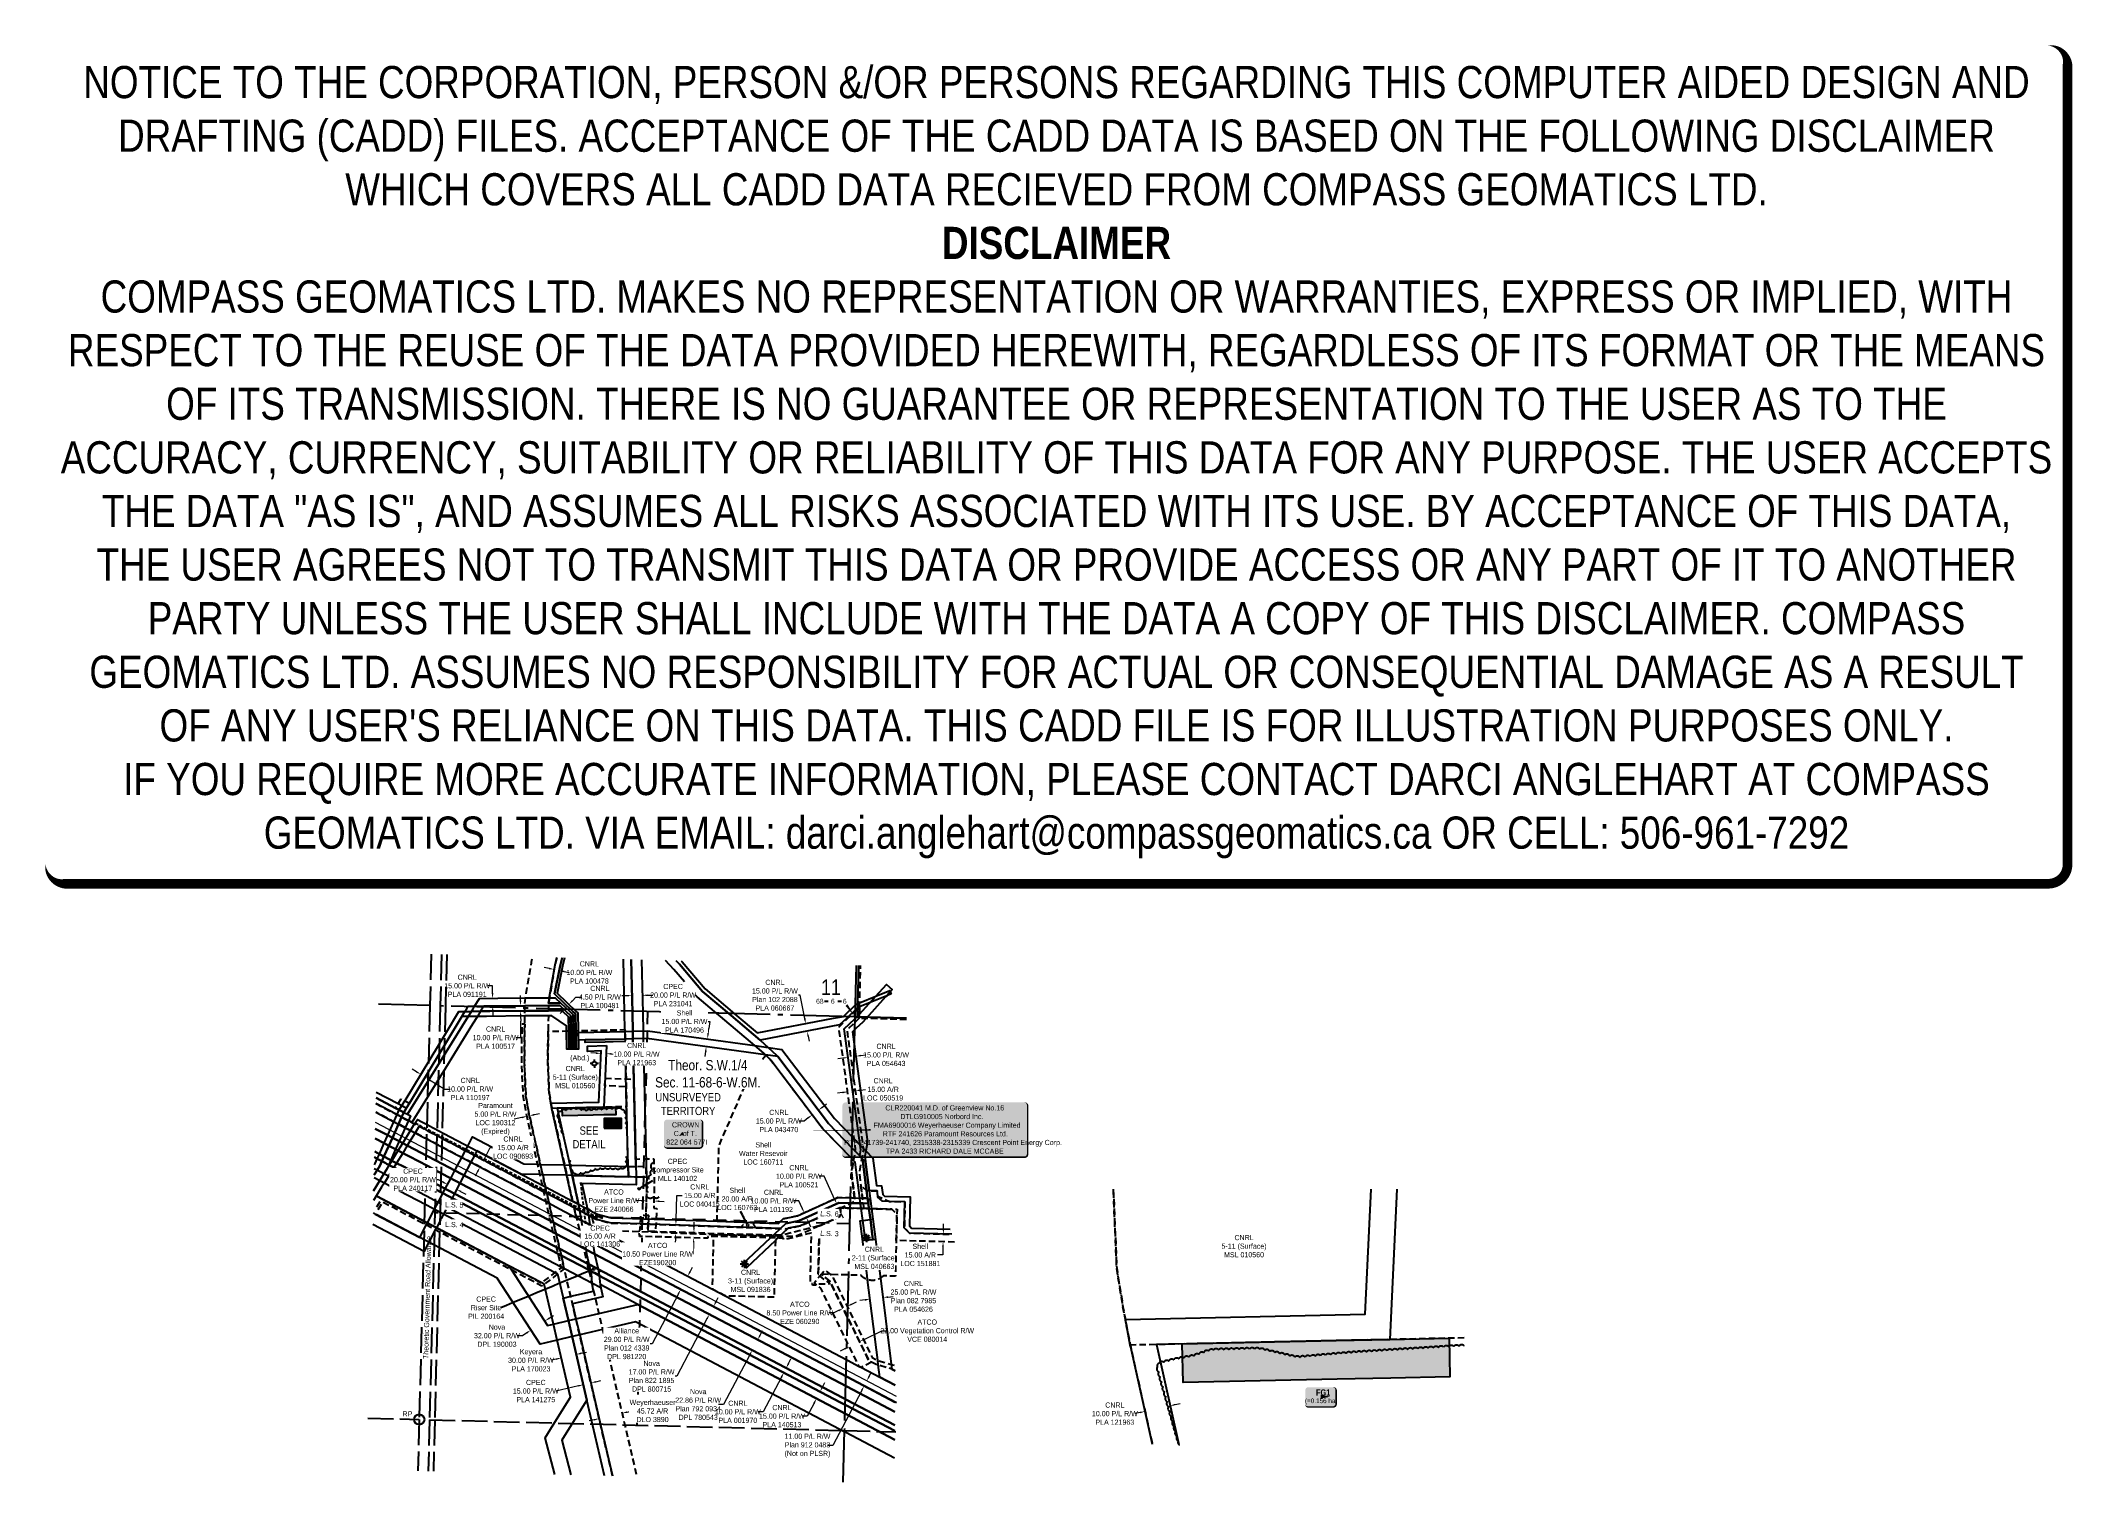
# Model space of a CAD drawing. Extents: x 382831 to 386779, y 6081170 to 6083974.
import ezdxf
from ezdxf.enums import TextEntityAlignment as Align

# ---------------------------------------------------------------- set-up
doc = ezdxf.new("R2010")
doc.units = 0
doc.header["$LTSCALE"] = 5
for name, pattern in [('0', [1, 1, 0]), ('foc-ACCESSROAD', [3.75, 2.5, -1.25]), ('foc-FLOWLINE', [3.75, 2.5, -1.25]), ('foc-LSD', [8, 5, -3]), ('foc-QUARTERLINE', [33, 25, -3, 2, -3]), ('foc-UNSURVEYED', [12.5, 10, -2.5]), ('UG_PIPE', [1.875, 1.25, -0.625])]:
    doc.linetypes.add(name, pattern=pattern)
for name, color, linetype in [('10', 1, 'Continuous'), ('35', 37, 'Continuous'), ('44', 7, 'Continuous'), ('9', 3, 'Continuous'), ('AS-OWNER', 7, 'Continuous'), ('AS-PIPE-UG', 44, 'UG_PIPE'), ('C-AR', 13, 'foc-ACCESSROAD'), ('C-RW', 13, 'Continuous'), ('C-SYMBOL', 7, 'Continuous'), ('C-WS', 13, 'foc-ACCESSROAD'), ('C-WS-S', 13, 'Continuous'), ('DETAIL-T', 7, 'Continuous'), ('F-AR', 190, 'foc-ACCESSROAD'), ('F-EZE', 190, 'foc-FLOWLINE'), ('F-RW', 190, 'Continuous'), ('F-VCE', 190, 'foc-FLOWLINE'), ('F-WS', 190, 'foc-ACCESSROAD'), ('F-WS-S', 190, 'Continuous'), ('L-QSEC', 8, 'foc-QUARTERLINE'), ('L-ROAD-T', 7, 'Continuous'), ('L-SECLBL', 7, 'Continuous'), ('L-SECTION-LSD', 7, 'foc-LSD'), ('L-UNS-T', 3, 'Continuous'), ('L-USEC', 7, 'foc-UNSURVEYED'), ('P-TEMP-BLOCKS', 250, 'Continuous'), ('P-TEMP-BLUE', 146, 'Continuous'), ('T-BUSH', 110, '0')]:
    doc.layers.add(name, color=color, linetype=linetype)
for name, color, linetype, lineweight in [('AS-GENERAL', 48, 'Continuous', 18), ('C-AR-T', 13, 'Continuous', 9), ('C-RW-T', 13, 'Continuous', 9), ('C-WS-T', 13, 'Continuous', 9), ('F-AR-T', 190, 'Continuous', 9), ('F-EZE-T', 190, 'Continuous', 9), ('F-RW-T', 190, 'Continuous', 9), ('F-VCE-T', 190, 'Continuous', 9), ('F-WS-T', 190, 'Continuous', 9)]:
    doc.layers.add(name, color=color, linetype=linetype, lineweight=lineweight)
doc.layers.add('DISCLAIMER', color=7, linetype='Continuous', plot=False)
doc.layers.add('P-75m DRAINAGE AREA', color=7, linetype='Continuous', true_color=0xf1f8f1)
doc.layers.add('P-TEMP-BLUE-H', color=7, linetype='Continuous', true_color=0x99e6ff)
doc.styles.add('100L', font='ARIALN.TTF', dxfattribs={"height": 11})
doc.styles.add('175L', font='ARIALN.TTF', dxfattribs={"height": 20})
doc.styles.add('80', font='ARIALN.TTF', dxfattribs={"height": 10})
doc.styles.add('80CG', font='ARIALN.TTF', dxfattribs={"height": 10})
doc.styles.add('80L', font='ARIALN.TTF', dxfattribs={"height": 10})
doc.styles.add('BOLD', font='ARIALNB.TTF')
doc.styles.add('SIMPLEX', font='ARIALN.TTF')
doc.dimstyles.new('Compass 5 000', dxfattribs={"dimscale": 5, "dimtxt": 9, "dimasz": 2, "dimexe": 0.2, "dimexo": 0.0625, "dimgap": 0.5, "dimtad": 0, "dimtih": 1, "dimtoh": 1, "dimzin": 0, "dimdsep": 46, "dimtxsty": '80CG', "dimcen": 0.1, "dimse1": 1, "dimse2": 1, "dimclrd": 256, "dimclrt": 256, "dimaunit": 1, "dimadec": 4, "dimazin": 0, "dimtfac": 0.06, "dimtofl": 0, "dimtmove": 0, "dimatfit": 1, "dimfxl": 0.2, "dimtolj": 1, "dimtzin": 0, "dimlwd": -1, "dimarcsym": 0})

msp = doc.modelspace()

# ---------------------------------------------------------------- texts
at = {"layer": 'C-WS-T', "insert": (385169.777, 6081653.094), "char_height": 10, "attachment_point": 2, "style": '80L'}
msp.add_mtext_dynamic_manual_height_columns('CNRL\\P5-11 (Surface)\\PMSL 010560', width=80.78254, gutter_width=49.983, heights=[0], dxfattribs=at)
at = {"layer": 'DETAIL-T', "color": 3, "insert": (383896.855, 6081842.758), "char_height": 15.9945, "width": 63.6143, "attachment_point": 5, "style": '80CG'}
msp.add_mtext('SEE\\PDETAIL', dxfattribs=at)
at = {"layer": 'F-AR-T', "char_height": 10, "attachment_point": 2, "style": '80L'}
for s, insert in [('Shell\\PWater Resevoir\\PLOC 160711', (384235.527, 6081833.315)), ('Shell\\P20.00 A/R\\PLOC 160763', (384184.936, 6081744.897))]:
    msp.add_mtext_dynamic_manual_height_columns(s, width=80.78254, gutter_width=49.983, heights=[0], dxfattribs=dict(at, insert=insert))
at = {"layer": 'F-WS-T', "char_height": 10, "attachment_point": 2, "style": '80L'}
for s, width, insert in [('CPEC\\PCompressor Site\\PMLL 140102', 93.40333, (384068.808, 6081801.314)), ('CPEC\\PRiser Site\\PPIL 200164', 80.78254, (383696.847, 6081533.504))]:
    msp.add_mtext_dynamic_manual_height_columns(s, width=width, gutter_width=49.983, heights=[0], dxfattribs=dict(at, insert=insert))
at = {"layer": 'L-ROAD-T', "style": '80L'}
msp.add_text('Theoretic Government Road Allowance', height=9.99657, rotation=88.515305, dxfattribs=at).set_placement((383582.505, 6081531.709), align=Align.MIDDLE_CENTER)

# ---------------------------------------------------------------- blocks, each defined once
blk = doc.blocks.new('RP')
at = {"layer": '35', "color": 3}
blk.add_circle((0, 0), 10, dxfattribs=at)
at = {"layer": '35', "color": 3, "style": '80'}
blk.add_attdef('RP_001', (-32.4, 5.8), '', height=10, dxfattribs=at)
blk = doc.blocks.new('L-SECLBL')
at = {"layer": '9', "color": 7}
for p, q in [((-5.1, -27.8), (-12.3, -27.8)), ((20.7, -27.8), (13.5, -27.8))]:
    blk.add_line(p, q, dxfattribs=at)
at = {"layer": '10', "color": 2, "style": 'SIMPLEX'}
blk.add_attdef('SEC', text='', height=30, dxfattribs=at).set_placement((0, 0), align=Align.MIDDLE)
at = {"layer": '10', "color": 5, "style": '80L'}
blk.add_attdef('TWP', text='', height=9.5, dxfattribs=at).set_placement((-14.4, -27.4), align=Align.MIDDLE_RIGHT)
blk.add_attdef('RGE', text='', height=9.5, dxfattribs=at).set_placement((3.6, -27.4), align=Align.MIDDLE_CENTER)
blk.add_attdef('MER', text='', height=9.5, dxfattribs=at).set_placement((23.2, -27.4), align=Align.MIDDLE_LEFT)
blk = doc.blocks.new('*D440')
at = {"layer": 'F-RW-T', "transparency": 16777216}
for p, q in [((383876.2, 6081359.9), (383832.6, 6081349.8)), ((383910.2, 6081367.8), (383919.9, 6081370.1))]:
    blk.add_line(p, q, dxfattribs=at)
for points in [[(383875.8, 6081361.5), (383876.6, 6081358.3), (383885.9, 6081362.2)], [(383909.8, 6081369.4), (383910.6, 6081366.2), (383900.5, 6081365.6)]]:
    blk.add_solid(points, dxfattribs=at)
at = {"layer": 'F-RW-T', "transparency": 16777216, "insert": (383793.5, 6081349.8), "char_height": 10, "attachment_point": 5, "style": '80CG'}
blk.add_mtext('\\A1;CPEC\\P15.00 P/L R/W\\PPLA 141275', dxfattribs=at)
blk = doc.blocks.new('*D441')
at = {"layer": 'F-AR-T', "transparency": 16777216}
for p, q in [((383970.9, 6081308.8), (383980.6, 6081311.1)), ((383906.9, 6081293.9), (383897.1, 6081291.7))]:
    blk.add_line(p, q, dxfattribs=at)
for points in [[(383970.5, 6081310.5), (383971.2, 6081307.2), (383961.1, 6081306.6)], [(383906.5, 6081295.6), (383907.2, 6081292.3), (383916.6, 6081296.2)]]:
    blk.add_solid(points, dxfattribs=at)
at = {"layer": 'F-AR-T', "transparency": 16777216, "insert": (384020.3, 6081311.1), "char_height": 10, "attachment_point": 5, "style": '80CG', "bg_fill": 3, "box_fill_scale": 1.1, "bg_fill_color": 256, "bg_fill_true_color": 13158600, "bg_fill_transparency": 0}
blk.add_mtext('\\A1;Weyerhaeuser\\P45.72 A/R\\PDLO 3890', dxfattribs=at)
blk = doc.blocks.new('*D442')
at = {"layer": 'C-AR-T', "transparency": 16777216}
for p, q in [((384424.2, 6081934.7), (384434.1, 6081936.1)), ((384389.5, 6081930), (384379.6, 6081928.6))]:
    blk.add_line(p, q, dxfattribs=at)
for points in [[(384424, 6081936.4), (384424.4, 6081933.1), (384414.3, 6081933.4)], [(384389.3, 6081931.6), (384389.8, 6081928.3), (384399.5, 6081931.3)]]:
    blk.add_solid(points, dxfattribs=at)
at = {"layer": 'C-AR-T', "transparency": 16777216, "insert": (384468.4, 6081936.1), "char_height": 10, "attachment_point": 5, "style": '80CG'}
blk.add_mtext('\\A1;CNRL\\P15.00 A/R\\PLOC 050519', dxfattribs=at)
blk = doc.blocks.new('*D443')
at = {"layer": 'C-AR-T', "transparency": 16777216}
for p, q in [((383696.7, 6081807.3), (383704.9, 6081822.9)), ((383704.9, 6081822.9), (383714.9, 6081822.9)), ((383680.4, 6081776.4), (383675.8, 6081767.5))]:
    blk.add_line(p, q, dxfattribs=at)
for points in [[(383678.9, 6081777.1), (383681.9, 6081775.6), (383685.1, 6081785.2)], [(383695.2, 6081808.1), (383698.2, 6081806.5), (383692.1, 6081798.5)]]:
    blk.add_solid(points, dxfattribs=at)
at = {"layer": 'C-AR-T', "transparency": 16777216, "insert": (383749.2, 6081822.9), "char_height": 10, "attachment_point": 5, "style": '80CG', "bg_fill": 3, "box_fill_scale": 1.1, "bg_fill_color": 256, "bg_fill_true_color": 13158600, "bg_fill_transparency": 0}
blk.add_mtext('\\A1;CNRL\\P15.00 A/R\\PLOC 090693', dxfattribs=at)
blk = doc.blocks.new('*D444')
at = {"layer": 'F-AR-T', "transparency": 16777216}
for p, q in [((383766.4, 6081881.5), (383751.4, 6081878.2)), ((383790.8, 6081887), (383800.6, 6081889.2))]:
    blk.add_line(p, q, dxfattribs=at)
for points in [[(383766.1, 6081883.2), (383766.8, 6081879.9), (383776.2, 6081883.7)], [(383790.4, 6081888.6), (383791.2, 6081885.4), (383781.1, 6081884.8)]]:
    blk.add_solid(points, dxfattribs=at)
at = {"layer": 'F-AR-T', "transparency": 16777216, "insert": (383715.1, 6081878.2), "char_height": 10, "attachment_point": 5, "style": '80CG'}
blk.add_mtext('\\A1;Paramount\\P5.00 P/L R/W\\PLOC 190312\\P(Expired)', dxfattribs=at)
blk = doc.blocks.new('*D445')
at = {"layer": 'F-AR-T', "transparency": 16777216}
for p, q in [((384585.6, 6081664.9), (384585.9, 6081674.9)), ((384584.6, 6081629.9), (384584.2, 6081614.3)), ((384584.2, 6081614.3), (384574.2, 6081614.3))]:
    blk.add_line(p, q, dxfattribs=at)
for points in [[(384583.9, 6081664.9), (384587.3, 6081664.8), (384585.3, 6081654.9)], [(384583, 6081629.9), (384586.3, 6081629.8), (384584.9, 6081639.9)]]:
    blk.add_solid(points, dxfattribs=at)
at = {"layer": 'F-AR-T', "transparency": 16777216, "insert": (384540.7, 6081614.3), "char_height": 10, "attachment_point": 5, "style": '80CG'}
blk.add_mtext('\\A1;Shell\\P15.00 A/R\\PLOC 151881', dxfattribs=at)
blk = doc.blocks.new('*D446')
at = {"layer": 'C-AR-T', "transparency": 16777216}
for p, q in [((384065.9, 6081682.6), (384067.7, 6081729.8)), ((384067.7, 6081729.8), (384077.7, 6081729.8)), ((384064.6, 6081646.6), (384064.2, 6081636.6))]:
    blk.add_line(p, q, dxfattribs=at)
for points in [[(384064.3, 6081682.6), (384067.6, 6081682.5), (384065.6, 6081672.6)], [(384062.9, 6081646.6), (384066.3, 6081646.5), (384065, 6081656.6)]]:
    blk.add_solid(points, dxfattribs=at)
at = {"layer": 'C-AR-T', "transparency": 16777216, "insert": (384112.1, 6081729.8), "char_height": 10, "attachment_point": 5, "style": '80CG'}
blk.add_mtext('\\A1;CNRL\\P15.00 A/R\\PLOC 040415', dxfattribs=at)
blk = doc.blocks.new('*D447')
at = {"layer": 'F-EZE-T', "transparency": 16777216}
for p, q in [((384372.9, 6081501.7), (384362.9, 6081501.7)), ((384381.8, 6081506.1), (384372.9, 6081501.7)), ((384407.4, 6081518.7), (384416.4, 6081523.1))]:
    blk.add_line(p, q, dxfattribs=at)
for points in [[(384381.1, 6081507.6), (384382.6, 6081504.6), (384390.8, 6081510.5)], [(384406.7, 6081520.2), (384408.1, 6081517.2), (384398.4, 6081514.3)]]:
    blk.add_solid(points, dxfattribs=at)
at = {"layer": 'F-EZE-T', "transparency": 16777216, "insert": (384306.5, 6081501.7), "char_height": 10, "attachment_point": 5, "style": '80CG'}
blk.add_mtext('\\A1;ATCO\\P8.50 Power Line R/W\\PEZE 060290', dxfattribs=at)
blk = doc.blocks.new('*D448')
at = {"layer": 'F-EZE-T', "transparency": 16777216}
for p, q in [((384100.8, 6081668), (384101.1, 6081678)), ((384100, 6081637.5), (384099.4, 6081616.1)), ((384099.4, 6081616.1), (384089.4, 6081616.1))]:
    blk.add_line(p, q, dxfattribs=at)
for points in [[(384099.2, 6081668), (384102.5, 6081667.9), (384100.6, 6081658)], [(384098.3, 6081637.5), (384101.7, 6081637.5), (384100.3, 6081647.5)]]:
    blk.add_solid(points, dxfattribs=at)
at = {"layer": 'F-EZE-T', "transparency": 16777216, "insert": (384030.3, 6081616.1), "char_height": 10, "attachment_point": 5, "style": '80CG', "bg_fill": 3, "box_fill_scale": 1.1, "bg_fill_color": 256, "bg_fill_true_color": 13158600, "bg_fill_transparency": 0}
blk.add_mtext('\\A1;ATCO\\P10.50 Power Line R/W\\PEZE190200', dxfattribs=at)
blk = doc.blocks.new('*D449')
at = {"layer": 'F-RW-T', "transparency": 16777216}
for p, q in [((383881.9, 6081423.2), (383891.7, 6081425.5)), ((383833.3, 6081411.9), (383823.5, 6081409.6))]:
    blk.add_line(p, q, dxfattribs=at)
for points in [[(383881.6, 6081424.9), (383882.3, 6081421.6), (383872.2, 6081421)], [(383832.9, 6081413.5), (383833.6, 6081410.3), (383843, 6081414.2)]]:
    blk.add_solid(points, dxfattribs=at)
at = {"layer": 'F-RW-T', "transparency": 16777216, "insert": (383784.1, 6081409.6), "char_height": 10, "attachment_point": 5, "style": '80CG'}
blk.add_mtext('\\A1;Keyera\\P30.00 P/L R/W\\PPLA 170023', dxfattribs=at)
blk = doc.blocks.new('*D450')
at = {"layer": 'F-RW-T', "transparency": 16777216}
for p, q in [((383775.7, 6081462.9), (383767.4, 6081457.4)), ((383819.3, 6081491.2), (383827.6, 6081496.7)), ((383767.4, 6081457.4), (383757.4, 6081457.4))]:
    blk.add_line(p, q, dxfattribs=at)
for points in [[(383774.8, 6081464.2), (383776.6, 6081461.5), (383784.1, 6081468.3)], [(383818.3, 6081492.6), (383820.2, 6081489.8), (383810.9, 6081485.8)]]:
    blk.add_solid(points, dxfattribs=at)
at = {"layer": 'F-RW-T', "transparency": 16777216, "insert": (383717.9, 6081457.4), "char_height": 10, "attachment_point": 5, "style": '80CG'}
blk.add_mtext('\\A1;Nova\\P32.00 P/L R/W\\PDPL 190003', dxfattribs=at)
blk = doc.blocks.new('*D451')
at = {"layer": 'F-RW-T', "transparency": 16777216}
for p, q in [((384229.3, 6081458.4), (384234, 6081467.2)), ((384209.4, 6081420.4), (384158.5, 6081323.7)), ((384158.5, 6081323.7), (384148.5, 6081323.7))]:
    blk.add_line(p, q, dxfattribs=at)
for points in [[(384207.9, 6081421.2), (384210.8, 6081419.7), (384214, 6081429.3)], [(384227.8, 6081459.1), (384230.8, 6081457.6), (384224.7, 6081449.5)]]:
    blk.add_solid(points, dxfattribs=at)
at = {"layer": 'F-RW-T', "transparency": 16777216, "insert": (384109, 6081323.7), "char_height": 10, "attachment_point": 5, "style": '80CG'}
blk.add_mtext('\\A1;Nova\\P22.86 P/L R/W\\PPlan 792 0934\\PDPL 780543', dxfattribs=at)
blk = doc.blocks.new('*D452')
at = {"layer": 'F-RW-T', "transparency": 16777216}
for p, q in [((384143.3, 6081522.8), (384148, 6081531.6)), ((384126.1, 6081490), (384067.6, 6081378.7)), ((384067.6, 6081378.7), (384057.6, 6081378.7))]:
    blk.add_line(p, q, dxfattribs=at)
for points in [[(384141.9, 6081523.6), (384144.8, 6081522), (384138.7, 6081513.9)], [(384124.6, 6081490.8), (384127.6, 6081489.3), (384130.8, 6081498.9)]]:
    blk.add_solid(points, dxfattribs=at)
at = {"layer": 'F-RW-T', "transparency": 16777216, "insert": (384018.5, 6081378.7), "char_height": 10, "attachment_point": 5, "style": '80CG', "bg_fill": 3, "box_fill_scale": 1.1, "bg_fill_color": 256, "bg_fill_true_color": 13158600, "bg_fill_transparency": 0}
blk.add_mtext('\\A1;Nova\\P17.00 P/L R/W\\PPlan 822 1895\\PDPL 800715', dxfattribs=at)
blk = doc.blocks.new('*D453')
at = {"layer": 'F-RW-T', "transparency": 16777216}
for p, q in [((384093.2, 6081581.8), (384097.9, 6081590.7)), ((384070.5, 6081538.5), (384019.6, 6081441.8)), ((384019.6, 6081441.8), (384009.6, 6081441.8))]:
    blk.add_line(p, q, dxfattribs=at)
for points in [[(384091.8, 6081582.6), (384094.7, 6081581), (384088.6, 6081573)], [(384069, 6081539.3), (384071.9, 6081537.7), (384075.1, 6081547.4)]]:
    blk.add_solid(points, dxfattribs=at)
at = {"layer": 'F-RW-T', "transparency": 16777216, "insert": (383970.1, 6081441.8), "char_height": 10, "attachment_point": 5, "style": '80CG', "bg_fill": 3, "box_fill_scale": 1.1, "bg_fill_color": 256, "bg_fill_true_color": 13158600, "bg_fill_transparency": 0}
blk.add_mtext('\\A1;Alliance\\P29.00 P/L R/W\\PPlan 012 4339\\PDPL 981220', dxfattribs=at)
blk = doc.blocks.new('*D454')
at = {"layer": 'C-RW-T', "transparency": 16777216}
for p, q in [((384284.7, 6081403.4), (384289.3, 6081412.3)), ((384270.7, 6081376.9), (384235.2, 6081309.4)), ((384235.2, 6081309.4), (384225.2, 6081309.4))]:
    blk.add_line(p, q, dxfattribs=at)
for points in [[(384269.2, 6081377.7), (384272.2, 6081376.1), (384275.4, 6081385.7)], [(384283.2, 6081404.2), (384286.2, 6081402.7), (384280, 6081394.6)]]:
    blk.add_solid(points, dxfattribs=at)
at = {"layer": 'C-RW-T', "transparency": 16777216, "insert": (384186.1, 6081309.4), "char_height": 10, "attachment_point": 5, "style": '80CG'}
blk.add_mtext('\\A1;CNRL\\P10.00 P/L R/W\\PPLA 001970', dxfattribs=at)
blk = doc.blocks.new('*D455')
at = {"layer": 'C-RW-T', "transparency": 16777216}
for p, q in [((384350.7, 6081901.7), (384358.6, 6081907.7)), ((384314.8, 6081874.6), (384304.8, 6081874.6)), ((384322.8, 6081880.7), (384314.8, 6081874.6))]:
    blk.add_line(p, q, dxfattribs=at)
for points in [[(384349.7, 6081903), (384351.7, 6081900.4), (384342.7, 6081895.7)], [(384321.8, 6081882), (384323.8, 6081879.3), (384330.8, 6081886.7)]]:
    blk.add_solid(points, dxfattribs=at)
at = {"layer": 'C-RW-T', "transparency": 16777216, "insert": (384265.7, 6081874.6), "char_height": 10, "attachment_point": 5, "style": '80CG'}
blk.add_mtext('\\A1;CNRL\\P15.00 P/L R/W\\PPLA 043470', dxfattribs=at)
blk = doc.blocks.new('*D456')
at = {"layer": 'C-RW-T', "transparency": 16777216}
for p, q in [((384433.2, 6081526.9), (384423.2, 6081525.7)), ((384477.8, 6081532.5), (384487.7, 6081533.8))]:
    blk.add_line(p, q, dxfattribs=at)
for points in [[(384433, 6081528.6), (384433.4, 6081525.3), (384443.1, 6081528.2)], [(384477.6, 6081534.2), (384478, 6081530.9), (384467.9, 6081531.3)]]:
    blk.add_solid(points, dxfattribs=at)
at = {"layer": 'C-RW-T', "transparency": 16777216, "insert": (384527.3, 6081533.8), "char_height": 10, "attachment_point": 5, "style": '80CG'}
blk.add_mtext('\\A1;CNRL\\P25.00 P/L R/W\\PPlan 082 7985\\PPLA 054626', dxfattribs=at)
blk = doc.blocks.new('*D457')
at = {"layer": 'C-RW-T', "transparency": 16777216}
for p, q in [((384390.4, 6081997), (384380.5, 6081995.6)), ((384425.1, 6082001.7), (384435, 6082003.1))]:
    blk.add_line(p, q, dxfattribs=at)
for points in [[(384390.2, 6081998.6), (384390.6, 6081995.3), (384400.3, 6081998.3)], [(384424.8, 6082003.4), (384425.3, 6082000.1), (384415.2, 6082000.4)]]:
    blk.add_solid(points, dxfattribs=at)
at = {"layer": 'C-RW-T', "transparency": 16777216, "insert": (384474.1, 6082003.1), "char_height": 10, "attachment_point": 5, "style": '80CG'}
blk.add_mtext('\\A1;CNRL\\P15.00 P/L R/W\\PPLA 054643', dxfattribs=at)
blk = doc.blocks.new('*D458')
at = {"layer": 'C-RW-T', "transparency": 16777216}
for p, q in [((383709.3, 6082137.4), (383699.3, 6082137.4)), ((383709.4, 6082123.1), (383709.3, 6082137.4)), ((383709.7, 6082088.1), (383709.8, 6082078.1))]:
    blk.add_line(p, q, dxfattribs=at)
for points in [[(383711.1, 6082123.1), (383707.7, 6082123.1), (383709.5, 6082113.1)], [(383711.4, 6082088.1), (383708.1, 6082088.1), (383709.6, 6082098.1)]]:
    blk.add_solid(points, dxfattribs=at)
at = {"layer": 'C-RW-T', "transparency": 16777216, "insert": (383660.2, 6082137.4), "char_height": 10, "attachment_point": 5, "style": '80CG'}
blk.add_mtext('\\A1;CNRL\\P15.00 P/L R/W\\PPLA 091191', dxfattribs=at)
blk = doc.blocks.new('*D459')
at = {"layer": 'C-RW-T', "transparency": 16777216}
for p, q in [((383819.6, 6082171), (383809.8, 6082172.9)), ((383848.6, 6082165.3), (383858.4, 6082163.3))]:
    blk.add_line(p, q, dxfattribs=at)
for points in [[(383819.9, 6082172.6), (383819.3, 6082169.3), (383829.4, 6082169)], [(383848.9, 6082166.9), (383848.3, 6082163.6), (383838.8, 6082167.2)]]:
    blk.add_solid(points, dxfattribs=at)
at = {"layer": 'C-RW-T', "transparency": 16777216, "insert": (383897.5, 6082163.3), "char_height": 10, "attachment_point": 5, "style": '80CG'}
blk.add_mtext('\\A1;CNRL\\P10.00 P/L R/W\\PPLA 100478', dxfattribs=at)
blk = doc.blocks.new('*D460')
at = {"layer": 'C-RW-T', "transparency": 16777216}
for p, q in [((383864.6, 6082108.4), (383871.5, 6082115.6)), ((383871.5, 6082115.6), (383881.5, 6082115.6)), ((383847.7, 6082090.7), (383840.7, 6082083.5))]:
    blk.add_line(p, q, dxfattribs=at)
for points in [[(383846.5, 6082091.8), (383848.9, 6082089.5), (383854.6, 6082097.9)], [(383863.4, 6082109.5), (383865.8, 6082107.2), (383857.7, 6082101.2)]]:
    blk.add_solid(points, dxfattribs=at)
at = {"layer": 'C-RW-T', "transparency": 16777216, "insert": (383918, 6082115.6), "char_height": 10, "attachment_point": 5, "style": '80CG'}
blk.add_mtext('\\A1;CNRL\\P4.50 P/L R/W\\PPLA 100481', dxfattribs=at)
blk = doc.blocks.new('*D461')
at = {"layer": 'C-RW-T', "transparency": 16777216}
for p, q in [((383763.7, 6082108.6), (383763.6, 6082118.6)), ((383764, 6082078.6), (383764.1, 6082068.6)), ((383764.4, 6082036.6), (383764.1, 6082068.6)), ((383754.4, 6082036.6), (383764.4, 6082036.6))]:
    blk.add_line(p, q, dxfattribs=at)
for points in [[(383765.4, 6082108.6), (383762, 6082108.6), (383763.8, 6082098.6)], [(383765.7, 6082078.6), (383762.3, 6082078.6), (383763.9, 6082088.6)]]:
    blk.add_solid(points, dxfattribs=at)
at = {"layer": 'C-RW-T', "transparency": 16777216, "insert": (383715.3, 6082036.6), "char_height": 10, "attachment_point": 5, "style": '80CG'}
blk.add_mtext('\\A1;CNRL\\P10.00 P/L R/W\\PPLA 100517', dxfattribs=at)
blk = doc.blocks.new('*D462')
at = {"layer": 'C-RW-T', "transparency": 16777216}
for p, q in [((384353.9, 6081767.3), (384343.9, 6081767.3)), ((384374.1, 6081723), (384353.9, 6081767.3)), ((384386.5, 6081695.8), (384390.7, 6081686.7))]:
    blk.add_line(p, q, dxfattribs=at)
for points in [[(384375.6, 6081723.7), (384372.6, 6081722.3), (384378.2, 6081713.9)], [(384388, 6081696.5), (384385, 6081695.1), (384382.4, 6081704.9)]]:
    blk.add_solid(points, dxfattribs=at)
at = {"layer": 'C-RW-T', "transparency": 16777216, "insert": (384304.8, 6081767.3), "char_height": 10, "attachment_point": 5, "style": '80CG'}
blk.add_mtext('\\A1;CNRL\\P10.00 P/L R/W\\PPLA 100521', dxfattribs=at)
blk = doc.blocks.new('*D463')
at = {"layer": 'C-RW-T', "transparency": 16777216}
for p, q in [((384304.5, 6081719.3), (384294.5, 6081719.3)), ((384310.9, 6081705.2), (384304.5, 6081719.3)), ((384323.4, 6081677.9), (384327.5, 6081668.8))]:
    blk.add_line(p, q, dxfattribs=at)
for points in [[(384312.4, 6081705.9), (384309.4, 6081704.5), (384315.1, 6081696.1)], [(384324.9, 6081678.6), (384321.9, 6081677.2), (384319.2, 6081687)]]:
    blk.add_solid(points, dxfattribs=at)
at = {"layer": 'C-RW-T', "transparency": 16777216, "insert": (384255.4, 6081719.3), "char_height": 10, "attachment_point": 5, "style": '80CG'}
blk.add_mtext('\\A1;CNRL\\P10.00 P/L R/W\\PPLA 101192', dxfattribs=at)
blk = doc.blocks.new('*D464')
at = {"layer": 'C-RW-T', "transparency": 16777216}
for p, q in [((383561.5, 6081970.3), (383552.9, 6081975.5)), ((383587.1, 6081954.8), (383616.9, 6081936.8)), ((383616.9, 6081936.8), (383626.9, 6081936.8))]:
    blk.add_line(p, q, dxfattribs=at)
for points in [[(383562.3, 6081971.8), (383560.6, 6081968.9), (383570, 6081965.2)], [(383588, 6081956.2), (383586.3, 6081953.4), (383578.6, 6081960)]]:
    blk.add_solid(points, dxfattribs=at)
at = {"layer": 'C-RW-T', "transparency": 16777216, "insert": (383665.9, 6081936.8), "char_height": 10, "attachment_point": 5, "style": '80CG'}
blk.add_mtext('\\A1;CNRL\\P10.00 P/L R/W\\PPLA 110197', dxfattribs=at)
blk = doc.blocks.new('*D465')
at = {"layer": 'C-RW-T', "transparency": 16777216}
for p, q in [((383910.4, 6082006.5), (383900.4, 6082006.9)), ((383940.4, 6082005.1), (383950.4, 6082004.6))]:
    blk.add_line(p, q, dxfattribs=at)
for points in [[(383910.5, 6082008.1), (383910.3, 6082004.8), (383920.4, 6082006)], [(383940.5, 6082006.7), (383940.3, 6082003.4), (383930.4, 6082005.5)]]:
    blk.add_solid(points, dxfattribs=at)
at = {"layer": 'C-RW-T', "transparency": 16777216, "insert": (383989.5, 6082004.6), "char_height": 10, "attachment_point": 5, "style": '80CG', "bg_fill": 3, "box_fill_scale": 1.1, "bg_fill_color": 256, "bg_fill_true_color": 13158600, "bg_fill_transparency": 0}
blk.add_mtext('\\A1;CNRL^J10.00 P/L R/W\\PPLA 121963', dxfattribs=at)
blk = doc.blocks.new('*D466')
at = {"layer": 'C-RW-T', "transparency": 16777216}
for p, q in [((384350.6, 6081357.5), (384355.2, 6081366.3)), ((384334.2, 6081326.4), (384320.8, 6081301)), ((384320.8, 6081301), (384310.8, 6081301))]:
    blk.add_line(p, q, dxfattribs=at)
for points in [[(384349.1, 6081358.3), (384352, 6081356.7), (384345.9, 6081348.6)], [(384332.7, 6081327.2), (384335.7, 6081325.6), (384338.9, 6081335.2)]]:
    blk.add_solid(points, dxfattribs=at)
at = {"layer": 'C-RW-T', "transparency": 16777216, "insert": (384271.8, 6081301), "char_height": 10, "attachment_point": 5, "style": '80CG'}
blk.add_mtext('\\A1;CNRL\\P15.00 P/L R/W\\PPLA 140513', dxfattribs=at)
blk = doc.blocks.new('*D467')
at = {"layer": 'F-RW-T', "transparency": 16777216}
for p, q in [((384121.5, 6082068), (384131.5, 6082068)), ((384128.3, 6082044.4), (384129.6, 6082054.3)), ((384131.5, 6082068), (384129.6, 6082054.3)), ((384123.5, 6082009.7), (384122.1, 6081999.8))]:
    blk.add_line(p, q, dxfattribs=at)
blk.add_solid([(384121.9, 6082009.9), (384125.2, 6082009.5), (384124.9, 6082019.6)], dxfattribs=at)
at = {"layer": 'F-RW-T', "transparency": 16777216, "insert": (384082.4, 6082068), "char_height": 10, "attachment_point": 5, "style": '80CG', "bg_fill": 3, "box_fill_scale": 1.1, "bg_fill_color": 256, "bg_fill_true_color": 13158600, "bg_fill_transparency": 0}
blk.add_mtext('\\A1;Shell\\P15.00 P/L R/W\\PPLA 170496', dxfattribs=at)
at = {"layer": 'F-RW-T', "transparency": 16777216}
blk.add_solid([(384126.6, 6082044.6), (384129.9, 6082044.1), (384126.9, 6082034.5)], dxfattribs=at)
blk = doc.blocks.new('*D468')
at = {"layer": 'F-RW-T', "transparency": 16777216}
for p, q in [((384441.3, 6081378.5), (384446, 6081387.3)), ((384426.9, 6081351), (384370.4, 6081243.8)), ((384370.4, 6081243.8), (384360.4, 6081243.8))]:
    blk.add_line(p, q, dxfattribs=at)
for points in [[(384425.4, 6081351.8), (384428.3, 6081350.3), (384431.5, 6081359.9)], [(384439.8, 6081379.2), (384442.8, 6081377.7), (384436.6, 6081369.6)]]:
    blk.add_solid(points, dxfattribs=at)
at = {"layer": 'F-RW-T', "transparency": 16777216, "insert": (384321.4, 6081243.8), "char_height": 10, "attachment_point": 5, "style": '80CG'}
blk.add_mtext('\\A1;11.00 P/L R/W\\PPlan 912 0483\\P(Not on PLSR)', dxfattribs=at)
blk = doc.blocks.new('*D469')
at = {"layer": 'C-RW-T', "transparency": 16777216}
for p, q in [((384307.2, 6082119), (384297.2, 6082119)), ((384316, 6082073.7), (384307.2, 6082119)), ((384322.6, 6082039.3), (384324.5, 6082029.5))]:
    blk.add_line(p, q, dxfattribs=at)
for points in [[(384317.6, 6082074), (384314.3, 6082073.4), (384317.9, 6082063.8)], [(384324.3, 6082039.6), (384321, 6082039), (384320.7, 6082049.1)]]:
    blk.add_solid(points, dxfattribs=at)
at = {"layer": 'C-RW-T', "transparency": 16777216, "insert": (384258.1, 6082119), "char_height": 10, "attachment_point": 5, "style": '80CG', "bg_fill": 3, "box_fill_scale": 1.1, "bg_fill_color": 256, "bg_fill_true_color": 13158600, "bg_fill_transparency": 0}
blk.add_mtext('\\A1;CNRL\\P15.00 P/L R/W\\PPlan 102 2088\\PPLA 060667', dxfattribs=at)
blk = doc.blocks.new('*D470')
at = {"layer": 'F-VCE-T', "transparency": 16777216}
for p, q in [((384431.5, 6081450.3), (384465.7, 6081467.1)), ((384465.7, 6081467.1), (384475.7, 6081467.1)), ((384393.9, 6081431.8), (384384.9, 6081427.3))]:
    blk.add_line(p, q, dxfattribs=at)
for points in [[(384393.1, 6081433.3), (384394.6, 6081430.3), (384402.8, 6081436.2)], [(384430.8, 6081451.8), (384432.3, 6081448.8), (384422.6, 6081445.9)]]:
    blk.add_solid(points, dxfattribs=at)
at = {"layer": 'F-VCE-T', "transparency": 16777216, "insert": (384554.1, 6081467.1), "char_height": 10, "attachment_point": 5, "style": '80CG'}
blk.add_mtext('\\A1;ATCO\\P22.00 Vegetation Control R/W\\PVCE 080014', dxfattribs=at)
blk = doc.blocks.new('*U439')
h = blk.add_hatch(color=255)
edge = h.paths.add_edge_path()
edge.add_line((-174, -54), (174, -54))
edge.add_arc((174, -48), 6, 270, 360)
edge.add_line((180, -48), (180, 46.5))
edge.add_arc((174, 46.5), 6, 0, 90)
edge.add_line((174, 52.5), (-174, 52.5))
edge.add_arc((-174, 46.5), 6, 90, 180)
edge.add_line((-180, 46.5), (-180, -48))
edge.add_arc((-174, -48), 6, 180, 270)
at = {"color": 44, "flags": 128}
blk.add_lwpolyline([(-174, -54, 3, 3, 0), (174, -54, 3, 3, 0.414214), (180, -48, 3, 3, 0), (180, 46.5, 3, 0, 0.414214), (174, 52.5, 0, 0, 0), (-174, 52.5, 0, 0, 0.414214), (-180, 46.5, 0, 0, 0), (-180, -48, 0, 3, 0.414214)], format="xyseb", close=True, dxfattribs=at)
at = {"color": 44, "style": '80'}
blk.add_attdef('ENTER_TEXT_001', (-36, -5), '', height=10, dxfattribs=at)
blk = doc.blocks.new('*D471')
at = {"layer": 'F-RW-T', "transparency": 16777216}
for p, q in [((383970.4, 6082118.1), (383960.4, 6082117.9)), ((384010.4, 6082119), (384020.6, 6082119.3))]:
    blk.add_line(p, q, dxfattribs=at)
for points in [[(383970.4, 6082119.8), (383970.4, 6082116.5), (383980.4, 6082118.4)], [(384010.4, 6082120.7), (384010.4, 6082117.4), (384000.4, 6082118.8)]]:
    blk.add_solid(points, dxfattribs=at)
at = {"layer": 'F-RW-T', "transparency": 16777216, "insert": (384060.2, 6082119.3), "char_height": 10, "attachment_point": 5, "style": '80CG'}
blk.add_mtext('\\A1;CPEC\\P20.00 P/L R/W\\PPLA 231041', dxfattribs=at)
blk = doc.blocks.new('*D473')
at = {"layer": 'F-RW-T', "transparency": 16777216}
for p, q in [((383604.2, 6081760.5), (383594.2, 6081760.5)), ((383613.1, 6081755.9), (383604.2, 6081760.5)), ((383648.5, 6081737.3), (383657.3, 6081732.6))]:
    blk.add_line(p, q, dxfattribs=at)
for points in [[(383613.8, 6081757.3), (383612.3, 6081754.4), (383621.9, 6081751.2)], [(383649.2, 6081738.7), (383647.7, 6081735.8), (383639.6, 6081741.9)]]:
    blk.add_solid(points, dxfattribs=at)
at = {"layer": 'F-RW-T', "transparency": 16777216, "insert": (383554.7, 6081760.5), "char_height": 10, "attachment_point": 5, "style": '80CG', "bg_fill": 3, "box_fill_scale": 1.1, "bg_fill_color": 256, "bg_fill_true_color": 13158600, "bg_fill_transparency": 0}
blk.add_mtext('\\A1;CPEC\\P20.00 P/L R/W\\PPLA 240117', dxfattribs=at)
blk = doc.blocks.new('Temp_Area5')
at = {"true_color": 0x99e6ff}
h = blk.add_hatch(color=141, dxfattribs=at)
h.dxf.hatch_style = 1
h.paths.add_polyline_path([(-16.8, -9.4), (16.3, -9.4), (16.3, 9.1), (-16.8, 9.1)])
at = {"color": 250}
for points in [[(-17, -9.6), (16.5, -9.6), (16.5, 9.3), (-17, 9.3)], [(-16.9, -9.5), (16.4, -9.5), (16.4, 9.2), (-16.9, 9.2)]]:
    blk.add_lwpolyline(points, close=True, dxfattribs=at)
at = {"color": 250, "style": '80L'}
blk.add_attdef('TEMPORARY', text='', height=9, dxfattribs=at).set_placement((0, -0.1), align=Align.MIDDLE_CENTER)
blk = doc.blocks.new('GAS')
h = blk.add_hatch(color=255)
h.dxf.hatch_style = 1
edge = h.paths.add_edge_path()
edge.add_arc((0, 0), 0.9, 0, 360)
for p, q in [((-0.81, 0), (-1.62, 0)), ((-0.57, 0.57), (-1.14, 1.14)), ((0, 0.81), (0, 1.62)), ((0.57, 0.57), (1.14, 1.14)), ((1.62, 0), (0.81, 0)), ((-0.57, -0.57), (-1.14, -1.14)), ((0, -0.81), (0, -1.62)), ((1.14, -1.14), (0.57, -0.57))]:
    blk.add_line(p, q)
blk.add_circle((0, 0), 0.8)
blk = doc.blocks.new('*D480')
at = {"layer": 'C-RW-T', "transparency": 16777216}
for p, q in [((384967.6, 6081308.1), (384957.8, 6081305.9)), ((385035.9, 6081323.5), (385045.7, 6081325.7))]:
    blk.add_line(p, q, dxfattribs=at)
for points in [[(384967.2, 6081309.7), (384968, 6081306.5), (384977.3, 6081310.3)], [(385035.6, 6081325.1), (385036.3, 6081321.9), (385026.2, 6081321.3)]]:
    blk.add_solid(points, dxfattribs=at)
at = {"layer": 'C-RW-T', "transparency": 16777216, "insert": (384918.7, 6081305.9), "char_height": 10, "attachment_point": 5, "style": '80CG'}
blk.add_mtext('\\A1;CNRL^J10.00 P/L R/W\\PPLA 121963', dxfattribs=at)
blk = doc.blocks.new('*D481')
at = {"layer": 'F-EZE-T', "transparency": 16777216}
for p, q in [((383998.6, 6081719.6), (383988.6, 6081719.9)), ((384033.2, 6081718.8), (384043.2, 6081718.5))]:
    blk.add_line(p, q, dxfattribs=at)
for points in [[(383998.6, 6081721.3), (383998.5, 6081718), (384008.6, 6081719.4)], [(384033.2, 6081720.4), (384033.1, 6081717.1), (384023.2, 6081719)]]:
    blk.add_solid(points, dxfattribs=at)
at = {"layer": 'F-EZE-T', "transparency": 16777216, "insert": (383945.2, 6081719.9), "char_height": 10, "attachment_point": 5, "style": '80CG'}
blk.add_mtext('\\A1;ATCO\\PPower Line R/W\\PEZE 240066', dxfattribs=at)
blk = doc.blocks.new('*U482')
h = blk.add_hatch(color=59)
edge = h.paths.add_edge_path()
edge.add_line((-31.5, -28.5), (31.5, -28.5))
edge.add_arc((31.5, -22.5), 6, 270, 360)
edge.add_line((37.5, -22.5), (37.5, 21))
edge.add_arc((31.5, 21), 6, 0, 90)
edge.add_line((31.5, 27), (-31.5, 27))
edge.add_arc((-31.5, 21), 6, 90, 180)
edge.add_line((-37.5, 21), (-37.5, -22.5))
edge.add_arc((-31.5, -22.5), 6, 180, 270)
at = {"color": 1, "flags": 128}
blk.add_lwpolyline([(-31.5, -28.5, 3, 3, 0), (31.5, -28.5, 3, 3, 0.414214), (37.5, -22.5, 3, 3, 0), (37.5, 21, 3, 0, 0.414214), (31.5, 27, 0, 0, 0), (-31.5, 27, 0, 0, 0.414214), (-37.5, 21, 0, 0, 0), (-37.5, -22.5, 0, 3, 0.414214)], format="xyseb", close=True, dxfattribs=at)
blk.add_lwpolyline([(-7.5, -4.3, 0, 7.5, 0), (0, 0, 0, 0, 0)], format="xyseb", dxfattribs=at)
at = {"color": 1, "style": '80'}
blk.add_attdef('ENTER_TEXT_001', (-36, -5), '', height=10, dxfattribs=at)
blk = doc.blocks.new('*U483')
at = {"true_color": 0x99e6ff}
h = blk.add_hatch(color=141, dxfattribs=at)
edge = h.paths.add_edge_path()
edge.add_line((-24, -20), (24, -20))
edge.add_arc((24, -14), 6, 270, 360)
edge.add_line((30, -14), (30, 12.5))
edge.add_arc((24, 12.5), 6, 0, 90)
edge.add_line((24, 18.5), (-24, 18.5))
edge.add_arc((-24, 12.5), 6, 90, 180)
edge.add_line((-30, 12.5), (-30, -14))
edge.add_arc((-24, -14), 6, 180, 270)
at = {"color": 250, "flags": 128}
blk.add_lwpolyline([(-24, -20, 3, 3, 0), (24, -20, 3, 3, 0.414214), (30, -14, 3, 3, 0), (30, 12.5, 3, 0, 0.414214), (24, 18.5, 0, 0, 0), (-24, 18.5, 0, 0, 0.414214), (-30, 12.5, 0, 0, 0), (-30, -14, 0, 3, 0.414214)], format="xyseb", close=True, dxfattribs=at)
at = {"flags": 128}
blk.add_lwpolyline([(18.9, 0, 0, 7.5, 0), (0, 0, 0, 0, 0)], format="xyseb", dxfattribs=at)
at = {"color": 250}
for tag, p, height, style in [('TEMP_AREA_W1_001', (-9.2, 2.2), 12, 'BOLD'), ('ENTER_TEXT_001', (-30.7, -12.5), 9, '80')]:
    blk.add_attdef(tag, p, '', height=height, dxfattribs=dict(at, style=style))
blk = doc.blocks.new('GABD')
for p, q in [((-0.81, 0), (-1.62, 0)), ((0, 0.81), (0, 1.62)), ((1.62, 0), (0.81, 0)), ((0, -0.81), (0, -1.62))]:
    blk.add_line(p, q)
blk.add_circle((0, 0), 0.8)
blk = doc.blocks.new('Disclaimer_Legal')
at = {"layer": 'DISCLAIMER', "color": 254, "flags": 128}
blk.add_lwpolyline([(-3612.9, -1104.6, 37.5, 37.5, 0), (4096.1, -1104.6, 37.5, 37.5, 0.414214), (4171.1, -1029.6, 37.5, 37.5, 0), (4171.1, 2078.7, 37.5, 0, 0.414214), (4096.1, 2153.7, 0, 0, 0), (-3612.9, 2153.7, 0, 0, 0.414214), (-3687.9, 2078.7, 0, 0, 0), (-3687.9, -1029.6, 0, 37.5, 0.414214)], format="xyseb", close=True, dxfattribs=at)
at = {"layer": 'DISCLAIMER', "color": 254, "insert": (241.6, 533.9), "char_height": 125, "width": 7717.568, "attachment_point": 5, "style": '80'}
blk.add_mtext('NOTICE TO THE CORPORATION, PERSON &/OR PERSONS REGARDING THIS COMPUTER AIDED DESIGN AND DRAFTING (CADD) FILES. ACCEPTANCE OF THE CADD DATA IS BASED ON THE FOLLOWING DISCLAIMER WHICH COVERS ALL CADD DATA RECIEVED FROM COMPASS GEOMATICS LTD.\\P{\\fArial Narrow|b1|i0|c0|p34;DISCLAIMER}\\PCOMPASS GEOMATICS LTD. MAKES NO REPRESENTATION OR WARRANTIES, EXPRESS OR IMPLIED, WITH RESPECT TO THE REUSE OF THE DATA PROVIDED HEREWITH, REGARDLESS OF ITS FORMAT OR THE MEANS OF ITS TRANSMISSION. THERE IS NO GUARANTEE OR REPRESENTATION TO THE USER AS TO THE ACCURACY, CURRENCY, SUITABILITY OR RELIABILITY OF THIS DATA FOR ANY PURPOSE. THE USER ACCEPTS THE DATA "AS IS", AND ASSUMES ALL RISKS ASSOCIATED WITH ITS USE. BY ACCEPTANCE OF THIS DATA, THE USER AGREES NOT TO TRANSMIT THIS DATA OR PROVIDE ACCESS OR ANY PART OF IT TO ANOTHER PARTY UNLESS THE USER SHALL INCLUDE WITH THE DATA A COPY OF THIS DISCLAIMER. COMPASS GEOMATICS LTD. ASSUMES NO RESPONSIBILITY FOR ACTUAL OR CONSEQUENTIAL DAMAGE AS A RESULT OF ANY USER\'S RELIANCE ON THIS DATA. THIS CADD FILE IS FOR ILLUSTRATION PURPOSES ONLY.\\PIF YOU REQUIRE MORE ACCURATE INFORMATION, PLEASE CONTACT DARCI ANGLEHART AT COMPASS GEOMATICS LTD. VIA EMAIL: darci.anglehart@compassgeomatics.ca OR CELL: 506-961-7292', dxfattribs=at)

# ---------------------------------------------------------------- dimensions: what is measured, and where the dimension line sits
at = {"layer": 'C-AR-T'}
dim = msp.add_aligned_dim(p1=(384399.794, 6081928.856), p2=(384414.645, 6081930.903), distance=2.499, text='CNRL\\P15.00 A/R\\PLOC 050519', dimstyle='Compass 5 000', dxfattribs=at)
dim.commit()
dim.dimension.update_dxf_attribs({"geometry": '*D442', "text_midpoint": (384468.431, 6081936.11)})
dim = msp.add_linear_dim(base=(384064.975, 6081656.57), p1=(384108.407, 6081670.956), p2=(384107.807, 6081654.963), angle=267.851828, text='CNRL\\P15.00 A/R\\PLOC 040415', dimstyle='Compass 5 000', dxfattribs=at)
dim.commit()
dim.dimension.update_dxf_attribs({"geometry": '*D446', "text_midpoint": (384112.056, 6081729.782), "dimtype": 161})
at = {"layer": 'C-RW-T'}
for base, p1, p2, angle, text, picture, middle in [((383838.801, 6082167.18), (383828.208, 6082163.03), (383837.624, 6082161.183), 348.903798, 'CNRL\\P10.00 P/L R/W\\PPLA 100478', '*D459', (383897.513, 6082163.331)), ((383709.496, 6082113.067), (383730.16, 6082098.273), (383730.014, 6082113.267), 90.558436, 'CNRL\\P15.00 P/L R/W\\PPLA 091191', '*D458', (383660.172, 6082137.424)), ((383857.692, 6082101.152), (383853.894, 6082098.563), (383857.006, 6082101.811), 46.220294, 'CNRL\\P4.50 P/L R/W\\PPLA 100481', '*D460', (383917.98, 6082115.592)), ((384415.155, 6082000.379), (384400.481, 6081997.083), (384415.327, 6081999.13), 7.847829, 'CNRL\\P15.00 P/L R/W\\PPLA 054643', '*D457', (384474.054, 6082003.11)), ((383578.562, 6081959.971), (383576.426, 6081975.757), (383584.984, 6081970.575), 328.802148, 'CNRL\\P10.00 P/L R/W\\PPLA 110197', '*D464', (383665.948, 6081936.778)), ((384467.871, 6081531.281), (384441.309, 6081542.373), (384466.095, 6081545.475), 7.132066, 'CNRL\\P25.00 P/L R/W\\PPlan 082 7985\\PPLA 054626', '*D456', (384527.256, 6081533.764)), ((384275.37, 6081385.735), (384275.45, 6081396.983), (384270.798, 6081388.139), 242.254764, 'CNRL\\P10.00 P/L R/W\\PPLA 001970', '*D454', (384186.141, 6081309.42)), ((384345.897, 6081348.636), (384347.416, 6081330.74), (384354.46, 6081344.132), 62.254764, 'CNRL\\P15.00 P/L R/W\\PPLA 140513', '*D466', (384271.754, 6081301.001)), ((385026.181, 6081321.291), (384977.244, 6081310.771), (385026.078, 6081321.751), 12.670864, 'CNRL^J10.00 P/L R/W\\PPLA 121963', '*D480', (384918.748, 6081305.925))]:
    dim = msp.add_linear_dim(base=base, p1=p1, p2=p2, angle=angle, text=text, dimstyle='Compass 5 000', dxfattribs=at)
    dim.commit()
    dim.dimension.update_dxf_attribs({"geometry": picture, "text_midpoint": middle, "dimtype": 161})
dim = msp.add_linear_dim(base=(383763.909, 6082088.589), p1=(383763.291, 6082098.603), p2=(383763.389, 6082088.584), angle=270.559479, text='CNRL\\P10.00 P/L R/W\\PPLA 100517', dimstyle='Compass 5 000', override={"dimtmove": 1}, dxfattribs=at)
dim.commit()
dim.dimension.update_dxf_attribs({"geometry": '*D461', "text_midpoint": (383743.184, 6082036.619), "dimtype": 161})
at = {"layer": 'F-RW-T'}
for base, p1, p2, angle, text, picture, middle in [((383784.103, 6081468.316), (383805.924, 6081493.385), (383779.144, 6081475.919), 213.111938, 'Nova\\P32.00 P/L R/W\\PDPL 190003', '*D450', (383717.879, 6081457.39)), ((384431.53, 6081359.888), (384441.299, 6081367.172), (384436.18, 6081357.442), 242.252989, '11.00 P/L R/W\\PPlan 912 0483\\P(Not on PLSR)', '*D468', (384321.357, 6081243.764))]:
    dim = msp.add_linear_dim(base=base, p1=p1, p2=p2, angle=angle, text=text, dimstyle='Compass 5 000', dxfattribs=at)
    dim.commit()
    dim.dimension.update_dxf_attribs({"geometry": picture, "text_midpoint": middle, "dimtype": 161})
at = {"layer": 'F-VCE-T'}
dim = msp.add_linear_dim(base=(384422.567, 6081445.868), p1=(384397.66, 6081446.693), p2=(384417.395, 6081456.392), angle=26.171495, text='ATCO\\P22.00 Vegetation Control R/W\\PVCE 080014', dimstyle='Compass 5 000', dxfattribs=at)
dim.commit()
dim.dimension.update_dxf_attribs({"geometry": '*D470', "text_midpoint": (384554.057, 6081467.051), "dimtype": 161})

# ---------------------------------------------------------------- hatches: boundary and pattern name
at = {"layer": 'P-TEMP-BLUE-H'}
h = msp.add_hatch(color=256, dxfattribs=at)
h.dxf.hatch_style = 1
h.paths.add_polyline_path([(383948.588, 6081901.851), (383948.909, 6081886.86), (383925.913, 6081886.367), (383905.067, 6081885.912), (383845.232, 6081884.62), (383844.908, 6081899.611), (383904.74, 6081900.904), (383925.592, 6081901.358)])
h = msp.add_hatch(color=256, dxfattribs=at)
h.dxf.hatch_style = 1
h.paths.add_polyline_path([(385568.128, 6081452.495), (385569.735, 6081377.538), (385454.756, 6081375.073), (385350.524, 6081372.801), (385051.347, 6081366.338), (385049.728, 6081441.295), (385348.89, 6081447.757), (385453.149, 6081450.03)])

# ---------------------------------------------------------------- linework, layer by layer
at = {"layer": '44', "color": 44, "flags": 128}
msp.add_lwpolyline([(384322.099, 6081855.211, 0, 2.999, 0), (384444.279, 6081857.38, 2.999, 2.999, 0)], format="xyseb", dxfattribs=at)
at = {"layer": 'AS-GENERAL', "flags": 128}
msp.add_lwpolyline([(383896.066, 6081704.851), (383910.304, 6081693.3)], dxfattribs=at)
at = {"layer": 'AS-PIPE-UG', "flags": 128}
for points in [[(383923.793, 6081685.161), (383910.399, 6081689.623), (383905.214, 6081690.861), (383891.487, 6081698.964), (383879.256, 6081704.232), (383558.792, 6081870.282)], [(383890.541, 6081674.655), (383889.509, 6081685.295), (383887.429, 6081702.61), (383886.614, 6081708.062), (383884.371, 6081724.924), (383882.113, 6081744.034), (383880.868, 6081755.99)]]:
    msp.add_lwpolyline(points, dxfattribs=at)
at = {"layer": 'C-AR', "flags": 128}
for points in [[(384406.846, 6081705.178), (384385.58, 6081705.72), (384402.865, 6081713.822), (384405.818, 6081715.204), (384407.119, 6081715.813), (384413.841, 6081718.958), (384413.248, 6081723.554), (384413.058, 6081725.031), (384408.306, 6081761.916), (384406.7, 6081774.386), (384408.939, 6081786.54), (384411.02, 6081797.826), (384414.361, 6081815.953), (384414.93, 6081819.038), (384412.049, 6081839.934), (384410.586, 6081850.548), (384382.099, 6082057.26), (384399.444, 6082073.617), (384411.032, 6082084.54), (384416.746, 6082089.962), (384422.531, 6082095.432), (384422.19, 6082081.976), (384421.979, 6082074.261), (384420.712, 6082073.059), (384416.201, 6082068.778), (384413.593, 6082066.303), (384398.023, 6082051.529), (384412.967, 6081943.08), (384429.707, 6081821.639), (384430.113, 6081818.693), (384427.162, 6081802.69), (384421.869, 6081773.975), (384425.004, 6081749.642), (384428.222, 6081724.662), (384428.414, 6081723.172), (384429.514, 6081714.633), (384429.705, 6081713.145), (384430.807, 6081704.599), (384425.751, 6081704.726), (384406.846, 6081705.178)], [(384344.712, 6081670.963), (384297.753, 6081649.896), (384267.485, 6081650.639), (384259.245, 6081650.841), (384253.302, 6081650.987), (384250.694, 6081651.05), (384139.303, 6081653.782), (383993.969, 6081659.233), (383919.236, 6081662.038), (383900.863, 6081671.699), (383898.586, 6081672.897), (383884.382, 6081680.369), (383882.105, 6081681.566), (383873.81, 6081685.93), (383872.572, 6081686.588), (383868.03, 6081705.942), (383879.299, 6081700.01), (383895.78, 6081691.336), (383910.01, 6081683.846), (383912.168, 6081683.283), (383938.231, 6081676.468), (383996.961, 6081674.566), (384011.943, 6081674.08), (384190.274, 6081668.304), (384191.562, 6081668.26), (384215.248, 6081667.435), (384221.722, 6081667.22), (384268.822, 6081665.668), (384279.918, 6081665.333), (384283.87, 6081666.118), (384307.922, 6081670.893), (384384.206, 6081705.718), (384385.58, 6081705.722), (384385.165, 6081689.43), (384344.712, 6081670.963)]]:
    msp.add_lwpolyline(points, close=True, dxfattribs=at)
msp.add_lwpolyline([(383482.757, 6081908.591), (383521.894, 6081887.998), (383523.472, 6081887.168), (383523.824, 6081886.983), (383530.633, 6081883.401), (383532.315, 6081882.516), (383532.717, 6081882.307), (383543.904, 6081876.419), (383546.016, 6081875.309), (383552.115, 6081872.102), (383552.752, 6081871.768), (383558.002, 6081869), (383566.821, 6081864.369), (383580.118, 6081857.369), (383584.459, 6081855.084), (383614.218, 6081839.424), (383814.957, 6081733.799), (383819.141, 6081714.688), (383613.785, 6081822.727), (383584.026, 6081838.383), (383572.241, 6081844.583), (383558.942, 6081851.579), (383550.122, 6081856.22), (383539.863, 6081861.616), (383526.557, 6081868.615), (383517.666, 6081873.293), (383482.324, 6081891.887)], dxfattribs=at)
at = {"layer": 'C-RW', "flags": 128}
for points in [[(383844.362, 6082192.043), (383840.6, 6082176.355), (383829.86, 6082121.595), (383865.289, 6082087.643), (383870.516, 6082082.643), (383871.216, 6082050.098), (383871.984, 6082014.425), (383867.489, 6082014.319), (383866.72, 6082050.001), (383866.059, 6082080.684), (383858.613, 6082087.819), (383841.843, 6082103.887), (383818.147, 6082103.642), (383819.915, 6082114.096), (383820.365, 6082116.736), (383830.805, 6082178.357), (383834.151, 6082192.312)], [(383849.469, 6082191.909), (383845.499, 6082175.354), (383835.127, 6082122.776), (383871.973, 6082087.468), (383874.972, 6082084.601), (383875.712, 6082050.195), (383876.481, 6082014.519), (383871.984, 6082014.425), (383871.216, 6082050.098), (383870.516, 6082082.643), (383865.289, 6082087.643), (383829.86, 6082121.595), (383840.6, 6082176.355), (383844.362, 6082192.043)], [(384082.224, 6082144.941), (384061.604, 6082169.299), (384045.694, 6082186.752)], [(384066.458, 6082186.206), (384072.869, 6082179.195), (384117.367, 6082126.629), (384172.907, 6082079.559), (384229.634, 6082031.487), (384245.05, 6082017.533), (384261.386, 6082002.745), (384263.577, 6081999.86), (384362.139, 6081870.055), (384409.817, 6081820.659), (384414.361, 6081815.953), (384422.863, 6081807.145), (384427.162, 6081802.69), (384428.413, 6081801.394), (384436.365, 6081739.43), (384438.337, 6081724.41), (384438.524, 6081722.917), (384439.623, 6081714.383), (384439.816, 6081712.89), (384440.917, 6081704.346), (384443.659, 6081683.061), (384448.692, 6081644.001), (384433.822, 6081642.086), (384428.783, 6081681.197), (384425.751, 6081704.726), (384424.65, 6081713.273), (384424.458, 6081714.761), (384423.359, 6081723.299), (384423.167, 6081724.783), (384414.178, 6081794.554), (384411.02, 6081797.826), (384409.276, 6081799.632), (384350.722, 6081860.296), (384250.372, 6081993.167), (384240.451, 6082002.659), (384240.001, 6082003.09), (384236.501, 6082006.438), (384219.232, 6082021.069), (384152.636, 6082077.492), (384149.434, 6082080.175), (384106.727, 6082115.995), (384103.794, 6082119.46)], [(384076.165, 6082185.951), (384078.112, 6082183.821), (384122.335, 6082131.592), (384184.125, 6082079.264), (384223.812, 6082045.66), (384372.144, 6082074.333), (384391.359, 6082078.047), (384416.186, 6082101.526), (384417.053, 6082101.879), (384422.779, 6082104.208), (384454.054, 6082116.931), (384481.265, 6082128), (384482.22, 6082125.652), (384483.901, 6082121.521), (384475.317, 6082118.028), (384443.127, 6082104.934), (384422.564, 6082096.568), (384420.036, 6082095.54), (384416.811, 6082092.49), (384396.921, 6082073.684), (384383.865, 6082061.333), (384229.634, 6082031.487), (384172.907, 6082079.558), (384117.367, 6082126.629), (384072.869, 6082179.195), (384066.458, 6082186.206)], [(383479.158, 6081769.716), (383484.87, 6081778.962), (383490.044, 6081787.338), (383494.216, 6081796.63), (383498.318, 6081805.758), (383507.696, 6081826.636), (383514.67, 6081842.161), (383526.562, 6081868.608), (383532.721, 6081882.309), (383536.832, 6081891.453), (383542.135, 6081900.023), (383547.881, 6081909.306), (383587.562, 6081974.833), (383619.076, 6082026.877), (383649.756, 6082077.543), (383655.807, 6082087.533), (383659.163, 6082093.073), (383661.898, 6082097.591), (383674.584, 6082097.718), (383692.328, 6082097.895), (383710.198, 6082098.073), (383772.379, 6082098.694), (383818.086, 6082099.151), (383840.055, 6082099.371), (383851.921, 6082087.996), (383861.604, 6082078.726), (383862.224, 6082049.904), (383862.993, 6082014.227), (383858.549, 6082014.113), (383857.788, 6082049.807), (383857.213, 6082076.765), (383845.285, 6082088.17), (383844.036, 6082089.372), (383817.947, 6082088.891), (383812.017, 6082089.047), (383811.663, 6082089.056), (383772.243, 6082088.67), (383703.942, 6082088.004), (383686.116, 6082087.83), (383668.378, 6082087.656), (383662.172, 6082077.663), (383618.575, 6082007.51), (383587.097, 6081956.857), (383544.08, 6081887.637), (383550.136, 6081884.478), (383546.017, 6081875.311), (383539.863, 6081861.615), (383527.978, 6081835.168), (383521.001, 6081819.643), (383511.618, 6081798.763), (383507.516, 6081789.638), (383503.722, 6081781.192), (383498.06, 6081772.024), (383490.166, 6081759.242), (383477.787, 6081739.196)], [(383483.046, 6081919.75), (383520.898, 6081899.837), (383527.958, 6081896.123), (383530.88, 6081894.585), (383536.832, 6081891.453), (383544.08, 6081887.638), (383587.097, 6081956.858), (383618.575, 6082007.51), (383662.172, 6082077.663), (383668.375, 6082087.657), (383671.51, 6082092.748), (383674.584, 6082097.718), (383683.919, 6082112.801), (383719.576, 6082113.166), (383773.502, 6082113.691), (383819.915, 6082114.096), (383831.015, 6082114.262), (383841.843, 6082103.887), (383858.613, 6082087.819), (383866.059, 6082080.684), (383866.72, 6082050.001), (383867.489, 6082014.319), (383862.993, 6082014.227), (383862.224, 6082049.904), (383861.604, 6082078.726), (383851.922, 6082087.995), (383840.055, 6082099.371), (383818.087, 6082099.151), (383772.379, 6082098.695), (383710.198, 6082098.073), (383692.328, 6082097.894), (383688.872, 6082092.291), (383686.116, 6082087.83), (383679.945, 6082077.831), (383670.635, 6082062.75), (383617.787, 6081977.133), (383586.301, 6081926.121), (383558.015, 6081880.301), (383552.753, 6081871.773), (383552.116, 6081872.107), (383546.019, 6081875.315), (383543.905, 6081876.426), (383532.72, 6081882.313), (383532.316, 6081882.524), (383530.634, 6081883.409), (383523.827, 6081886.991), (383523.473, 6081887.176), (383521.896, 6081888.009), (383482.757, 6081908.601)], [(383477.787, 6081739.196), (383490.166, 6081759.241), (383498.06, 6081772.025), (383503.722, 6081781.192), (383508.635, 6081789.049), (383513.947, 6081797.544), (383525.964, 6081817.036), (383534.9, 6081831.529), (383550.122, 6081856.22), (383558.002, 6081869), (383563.265, 6081877.537), (383572.077, 6081872.904), (383584.749, 6081866.244), (383585.379, 6081865.913), (383614.507, 6081850.601), (383808.679, 6081748.535), (383812.048, 6081746.758), (383865.006, 6081718.827), (383876.568, 6081712.74), (383893.914, 6081703.608), (383910.401, 6081694.959), (383913.642, 6081693.274), (383939.64, 6081686.429), (384003.576, 6081684.804), (384145.672, 6081679.854), (384195.617, 6081678.115), (384210.6, 6081677.593), (384264.91, 6081675.701), (384274.312, 6081684.583), (384301.843, 6081690.034), (384380.272, 6081725.837), (384407.36, 6081725.172), (384413.058, 6081725.031), (384423.167, 6081724.783), (384428.222, 6081724.659), (384438.332, 6081724.41), (384438.524, 6081722.917), (384439.623, 6081714.383), (384429.514, 6081714.631), (384424.458, 6081714.76), (384407.103, 6081715.173), (384405.818, 6081715.204), (384382.242, 6081715.778), (384304.885, 6081680.464), (384279.097, 6081675.357), (384268.808, 6081665.635), (384215.248, 6081667.435), (384190.274, 6081668.304), (383938.231, 6081676.468), (383912.168, 6081683.283), (383910.004, 6081683.849), (383895.78, 6081691.336), (383879.299, 6081700.01), (383868.027, 6081705.943), (383814.957, 6081733.799), (383614.218, 6081839.431), (383584.459, 6081855.084), (383580.119, 6081857.372), (383566.821, 6081864.371), (383558.942, 6081851.579), (383543.731, 6081826.884), (383534.802, 6081812.388), (383522.792, 6081792.891), (383517.541, 6081784.364), (383511.918, 6081775.237), (383507.021, 6081767.313), (383499.121, 6081754.531), (383493.748, 6081745.838), (383477.873, 6081720.155)], [(384490.863, 6081255.216), (384467.585, 6081267.471), (384396.547, 6081304.874), (383991.511, 6081518.118), (383918.3, 6081556.662), (383919.794, 6081550.186), (383902.283, 6081559.395), (383850.261, 6081586.761), (383848.837, 6081587.511), (383842.983, 6081590.589), (383610.932, 6081712.651), (383581.173, 6081728.305), (383517.661, 6081761.714), (383507.021, 6081767.312), (383498.06, 6081772.025), (383484.869, 6081778.962), (383479.471, 6081781.802)], [(384991.748, 6081245.908), (384949.468, 6081434.984), (384948.567, 6081439.126), (384939.114, 6081488.9), (385405.387, 6081499.224), (385416.578, 6081742.157)], [(385466.601, 6081742.157), (385453.149, 6081450.03), (385348.891, 6081447.782), (384999.446, 6081440.209), (385043.129, 6081245.908)], [(384491.548, 6081361.036), (384462.06, 6081376.546), (384459.003, 6081400.946), (384457.849, 6081410.154), (384438.338, 6081566.128), (384437.26, 6081574.466), (384423.963, 6081680.592), (384428.783, 6081681.197), (384443.659, 6081683.061), (384448.614, 6081683.681), (384453.644, 6081644.639), (384462.516, 6081573.832), (384463.153, 6081568.99), (384484, 6081402.377), (384485.226, 6081392.595), (384491.731, 6081389.172)]]:
    msp.add_lwpolyline(points, dxfattribs=at)
for points in [[(384453.644, 6081644.639), (384448.692, 6081644.001), (384443.659, 6081683.061), (384440.917, 6081704.346), (384439.816, 6081712.89), (384439.623, 6081714.383), (384438.524, 6081722.917), (384438.337, 6081724.41), (384436.365, 6081739.43), (384428.413, 6081801.394), (384427.162, 6081802.69), (384422.863, 6081807.145), (384425.054, 6081818.79), (384423.821, 6081827.737), (384412.173, 6081912.236), (384392.704, 6082053.521), (384413.622, 6082073.246), (384416.383, 6082075.847), (384418.165, 6082077.528), (384422.19, 6082081.976), (384441.311, 6082102.94), (384443.127, 6082104.934), (384451.931, 6082114.599), (384454.054, 6082116.931), (384475.042, 6082139.975), (384486.124, 6082129.882), (384483.881, 6082127.487), (384482.22, 6082125.652), (384475.317, 6082118.028), (384473.303, 6082115.805), (384435.163, 6082073.921), (384434.049, 6082072.708), (384428.864, 6082067.014), (384415.84, 6082054.733), (384408.607, 6082047.914), (384414.553, 6082004.745), (384438.086, 6081834.012), (384434.771, 6081816.392), (384432.839, 6081806.124), (384434.224, 6081795.375), (384441.445, 6081739.328), (384443.383, 6081724.28), (384444.009, 6081719.426), (384445.968, 6081704.219), (384448.614, 6081683.681), (384453.644, 6081644.639)], [(383844.036, 6082089.372), (383845.285, 6082088.17), (383857.213, 6082076.765), (383857.788, 6082049.807), (383858.549, 6082014.113), (383854.056, 6082014.02), (383853.294, 6082049.71), (383853.087, 6082059.42), (383824.799, 6082079.196), (383820.41, 6082079.154), (383817.818, 6082079.13), (383774.45, 6082078.722), (383772.108, 6082078.7), (383697.691, 6082077.998), (383691.792, 6082077.943), (383679.945, 6082077.831), (383662.172, 6082077.663), (383649.755, 6082077.546), (383619.076, 6082026.877), (383587.563, 6081974.834), (383547.881, 6081909.306), (383542.135, 6081900.023), (383536.832, 6081891.453), (383530.88, 6081894.585), (383527.958, 6081896.123), (383533.239, 6081904.634), (383539.013, 6081913.969), (383539.382, 6081914.566), (383588.086, 6081995.019), (383619.6, 6082047.078), (383644.021, 6082087.418), (383655.808, 6082087.533), (383668.375, 6082087.657), (383686.116, 6082087.83), (383703.942, 6082088.004), (383772.243, 6082088.671), (383811.663, 6082089.055), (383812.017, 6082089.046), (383817.949, 6082088.89), (383844.036, 6082089.372)], [(383931.111, 6082021.201), (383925.592, 6081901.358), (383904.74, 6081900.909), (383834.851, 6081899.394), (383864.216, 6081768.783), (383876.568, 6081712.74), (383864.984, 6081718.891), (383824.856, 6081898.349), (383824.676, 6081899.177), (383822.785, 6081909.132), (383916.04, 6081911.197), (383920.631, 6082010.869), (383893.974, 6082010.021), (383893.656, 6082020.009), (383931.111, 6082021.201)], [(384259.044, 6081642.664), (384202.734, 6081589.465), (384195.87, 6081596.73), (384249.729, 6081647.61), (384251.583, 6081649.362), (384253.302, 6081650.986), (384255.924, 6081653.463), (384257.855, 6081655.287), (384268.814, 6081665.65), (384279.097, 6081675.357), (384304.885, 6081680.464), (384382.242, 6081715.778), (384405.818, 6081715.204), (384407.103, 6081715.173), (384424.458, 6081714.761), (384429.514, 6081714.633), (384439.623, 6081714.383), (384439.816, 6081712.89), (384440.917, 6081704.346), (384430.807, 6081704.599), (384425.751, 6081704.726), (384406.846, 6081705.178), (384385.58, 6081705.72), (384384.206, 6081705.718), (384307.922, 6081670.893), (384283.871, 6081666.119), (384272.232, 6081655.123), (384270.124, 6081653.132), (384267.485, 6081650.639), (384265.961, 6081649.198), (384263.929, 6081647.279), (384259.044, 6081642.664)]]:
    msp.add_lwpolyline(points, close=True, dxfattribs=at)
at = {"layer": 'C-RW'}
for points in [[(384490.973, 6081272.319), (384396.981, 6081321.761), (384385.535, 6081327.786), (383914.939, 6081575.325), (383913.861, 6081575.895), (383898.526, 6081583.992), (383897.356, 6081584.617), (383896.807, 6081584.913), (383896.327, 6081585.166), (383842.791, 6081613.323), (383836.941, 6081616.398), (383611.511, 6081734.977), (383581.751, 6081750.595), (383530.841, 6081777.377), (383517.543, 6081784.368), (383508.638, 6081789.054), (383507.517, 6081789.641), (383503.581, 6081791.714), (383501.929, 6081792.583), (383494.215, 6081796.633), (383490.334, 6081798.681), (383485.293, 6081801.329), (383480.049, 6081804.087)], [(383480.337, 6081815.216), (383489.4, 6081810.449), (383498.315, 6081805.76), (383509.093, 6081800.092), (383511.618, 6081798.763), (383513.946, 6081797.54), (383522.791, 6081792.889), (383536.092, 6081785.893), (383582.039, 6081761.727), (383611.798, 6081746.073), (383839.789, 6081626.145), (383841.41, 6081625.293), (383893.309, 6081597.993), (383894.473, 6081597.382), (383894.949, 6081597.131), (383895.799, 6081596.683), (383896.728, 6081596.196), (383911.429, 6081588.466), (383911.978, 6081588.173), (383913.156, 6081587.553), (384390.189, 6081336.629), (384397.268, 6081332.905), (384491.046, 6081283.575)]]:
    msp.add_lwpolyline(points, dxfattribs=at)
at = {"layer": 'C-WS', "flags": 128}
for points in [[(384513.542, 6082071.868), (384435.163, 6082073.921), (384421.979, 6082074.261), (384422.19, 6082081.976), (384422.531, 6082095.432), (384422.564, 6082096.568), (384422.74, 6082102.732), (384422.779, 6082104.208), (384424.662, 6082176.791)], [(385597.562, 6081453.131), (385348.89, 6081447.757), (384999.446, 6081440.209), (384948.546, 6081439.112), (384939.106, 6081488.896), (384934.388, 6081513.768), (384922.369, 6081588.324), (384915.724, 6081742.157)]]:
    msp.add_lwpolyline(points, dxfattribs=at)
for points in [[(383834.851, 6081899.394), (383824.671, 6081899.174), (383822.783, 6081909.131), (383821.84, 6081914.106), (383819.436, 6081929.017), (383816.848, 6081988.937), (383817.413, 6082048.935), (383838.305, 6082049.386), (383853.294, 6082049.71), (383857.788, 6082049.807), (383862.224, 6082049.904), (383866.72, 6082050.001), (383871.216, 6082050.098), (383875.712, 6082050.195), (383966.725, 6082052.164), (383969.954, 6081902.313), (383904.74, 6081900.904), (383834.851, 6081899.394)], [(384469.213, 6081573.683), (384468.44, 6081572.937), (384467.641, 6081572.218), (384466.818, 6081571.528), (384465.971, 6081570.867), (384465.101, 6081570.236), (384464.209, 6081569.636), (384463.153, 6081568.99), (384462.365, 6081568.533), (384461.415, 6081568.031), (384460.448, 6081567.562), (384459.465, 6081567.129), (384458.467, 6081566.729), (384457.456, 6081566.366), (384456.433, 6081566.038), (384455.399, 6081565.747), (384454.355, 6081565.492), (384453.303, 6081565.274), (384452.243, 6081565.093), (384451.178, 6081564.95), (384450.109, 6081564.844), (384449.036, 6081564.777), (384447.962, 6081564.746), (384446.888, 6081564.754), (384445.814, 6081564.8), (384444.743, 6081564.883), (384443.675, 6081565.005), (384442.613, 6081565.164), (384441.556, 6081565.36), (384440.507, 6081565.593), (384439.467, 6081565.863), (384438.338, 6081566.128), (384437.419, 6081566.513), (384436.413, 6081566.891), (384435.421, 6081567.305), (384434.445, 6081567.753), (384433.484, 6081568.236), (384432.542, 6081568.752), (384431.618, 6081569.301), (384430.714, 6081569.882), (384429.832, 6081570.495), (384428.971, 6081571.138), (384428.134, 6081571.812), (384427.32, 6081572.514), (384426.533, 6081573.245), (384425.036, 6081574.787), (384403.505, 6081575.325), (384365.926, 6081576.233), (384364.372, 6081576.271), (384348.839, 6081576.686), (384348.108, 6081576.705), (384347.218, 6081576.729), (384343.311, 6081576.828), (384342.362, 6081576.852), (384344.712, 6081670.963), (384385.165, 6081689.43), (384385.58, 6081705.72), (384406.846, 6081705.178), (384425.751, 6081704.726), (384430.807, 6081704.599), (384440.917, 6081704.346), (384445.968, 6081704.219), (384485.462, 6081703.23), (384495.464, 6081702.98), (384495.216, 6081693.003), (384493.976, 6081642.433), (384492.22, 6081573.109), (384469.213, 6081573.683)], [(384256.333, 6081532.288), (384161.498, 6081534.613), (384136.692, 6081547.659), (384139.22, 6081650.417), (384139.276, 6081652.718), (384139.303, 6081653.782), (384250.694, 6081651.05), (384253.302, 6081650.986), (384259.245, 6081650.841), (384259.206, 6081649.275), (384259.16, 6081647.39), (384259.108, 6081645.255), (384259.044, 6081642.664), (384256.333, 6081532.288)]]:
    msp.add_lwpolyline(points, close=True, dxfattribs=at)
at = {"layer": 'F-AR', "flags": 128}
for points in [[(383942.543, 6081184.829), (383919.947, 6081281.846), (383878.705, 6081458.954), (383871.449, 6081490.107), (383864.634, 6081519.358), (383861.265, 6081533.948), (383848.837, 6081587.511), (383842.791, 6081613.324), (383839.789, 6081626.145), (383832.898, 6081655.572), (383827.77, 6081677.467), (383820.375, 6081709.053), (383819.141, 6081714.688), (383814.957, 6081733.799), (383812.048, 6081746.758), (383780.039, 6081889.366), (383773.91, 6081924.061), (383771.141, 6081988.165), (383771.738, 6082051.41), (383771.905, 6082063.704), (383772.108, 6082078.7), (383772.243, 6082088.671), (383772.262, 6082090.094), (383772.379, 6082098.695), (383772.502, 6082107.79), (383773.502, 6082113.691), (383786.008, 6082187.511), (383787.453, 6082193.539)], [(383834.151, 6082192.312), (383830.805, 6082178.357), (383820.366, 6082116.736), (383819.916, 6082114.096), (383818.147, 6082103.64), (383818.086, 6082099.151), (383817.947, 6082088.891), (383817.816, 6082079.13), (383817.432, 6082050.885), (383817.414, 6082048.935), (383816.848, 6081988.937), (383819.435, 6081929.03), (383821.84, 6081914.106), (383822.788, 6081909.133), (383824.681, 6081899.181), (383824.856, 6081898.35), (383864.969, 6081718.918), (383868.031, 6081705.944), (383872.571, 6081686.59), (383881.152, 6081649.436), (383886.337, 6081627.494), (383893.317, 6081597.964), (383896.002, 6081586.445), (383896.317, 6081585.162), (383902.279, 6081559.393), (383903.412, 6081554.578), (383904.411, 6081550.234), (383905.788, 6081544.251), (383909.158, 6081529.63), (383915.936, 6081500.563), (383923.193, 6081469.406), (383967.156, 6081280.606), (383989.752, 6081183.589)], [(383484.277, 6081707.702), (383491.335, 6081719.121), (383493.969, 6081723.379), (383579.874, 6081678.201), (383609.633, 6081662.549), (383739.9, 6081594.034), (383740.493, 6081593.722), (383804.874, 6081559.86), (383830.995, 6081579.994), (383843.252, 6081589.441), (383842.983, 6081590.589), (383836.941, 6081616.398), (383833.937, 6081629.223), (383827.043, 6081658.65), (383821.918, 6081680.543), (383815.501, 6081707.949), (383813.359, 6081717.729), (383810.077, 6081732.718), (383809.149, 6081736.855), (383806.239, 6081749.817), (383775.138, 6081888.384), (383768.931, 6081923.516), (383766.142, 6081988.081), (383766.741, 6082051.468), (383766.906, 6082063.657), (383771.905, 6082063.704), (383771.738, 6082051.41), (383771.141, 6081988.165), (383773.91, 6081924.061), (383780.039, 6081889.366), (383812.048, 6081746.758), (383814.957, 6081733.799), (383819.141, 6081714.688), (383820.375, 6081709.053), (383827.769, 6081677.467), (383832.897, 6081655.572), (383839.789, 6081626.145), (383842.791, 6081613.324), (383848.837, 6081587.511), (383835.846, 6081577.454), (383809.721, 6081557.311), (383805.372, 6081553.952), (383746.099, 6081585.126), (383745.517, 6081585.431), (383609.489, 6081656.978), (383579.73, 6081672.631), (383495.768, 6081716.791), (383483.543, 6081697.012)], [(384607.271, 6081639.261), (384493.976, 6081642.433), (384495.216, 6081693.003), (384485.462, 6081703.23), (384445.968, 6081704.219), (384444.009, 6081719.426), (384438.337, 6081724.41), (384428.222, 6081724.662), (384425.004, 6081749.642), (384436.365, 6081739.43), (384441.445, 6081739.328), (384456.483, 6081738.941), (384457.838, 6081728.768), (384480.539, 6081718.354), (384510.817, 6081717.593), (384509.596, 6081666.987), (384519.339, 6081656.726), (384601.915, 6081654.417)], [(384915.723, 6081742.157), (384922.365, 6081588.392), (384934.388, 6081513.768), (384939.127, 6081488.906), (384948.595, 6081439.143), (384949.47, 6081434.988), (384991.74, 6081245.908)]]:
    msp.add_lwpolyline(points, dxfattribs=at)
for points in [[(384274.312, 6081684.583), (384264.91, 6081675.701), (384216.74, 6081677.379), (384210.6, 6081677.593), (384196.758, 6081678.075), (384195.617, 6081678.115), (384145.672, 6081679.854), (384149.346, 6081826.501), (384210.349, 6081966.938), (384240.451, 6082002.659), (384250.372, 6081993.167), (384350.722, 6081860.296), (384409.276, 6081799.632), (384411.02, 6081797.826), (384408.939, 6081786.54), (384406.7, 6081774.386), (384408.306, 6081761.916), (384413.058, 6081725.031), (384407.36, 6081725.172), (384380.272, 6081725.837), (384301.843, 6081690.034), (384274.312, 6081684.583)], [(383910.402, 6081694.963), (383912.168, 6081683.283), (383910.007, 6081683.848), (383895.793, 6081691.342), (383893.914, 6081703.608), (383910.402, 6081694.963)], [(384216.74, 6081677.379), (384216.621, 6081672.586), (384221.722, 6081667.218), (384215.248, 6081667.435), (384191.562, 6081668.26), (384196.634, 6081673.084), (384196.758, 6081678.075), (384210.6, 6081677.593), (384216.74, 6081677.379)]]:
    msp.add_lwpolyline(points, close=True, dxfattribs=at)
at = {"layer": 'F-EZE', "flags": 128}
msp.add_lwpolyline([(384011.852, 6081674.082), (384010.791, 6081660.473), (384127.774, 6081657.231), (384127.757, 6081656.452), (384255.924, 6081653.463), (384270.124, 6081653.132), (384271.174, 6081653.108), (384344.731, 6081671.759), (384344.712, 6081670.963), (384342.362, 6081576.852), (384342.269, 6081573.108), (384345.084, 6081573.013), (384365.454, 6081557.867), (384337.38, 6081557.84), (384337.319, 6081555.697), (384331.324, 6081555.778), (384331.358, 6081558.245), (384326.865, 6081558.3), (384329.305, 6081656.115), (384327.78, 6081656.636), (384275.477, 6081643.374), (384274.355, 6081647.709), (384271.959, 6081647.092), (384263.929, 6081647.279), (384259.16, 6081647.39), (384249.729, 6081647.61), (384139.22, 6081650.417), (384127.629, 6081650.458), (384127.55, 6081646.74), (383995.095, 6081650.411), (383995.386, 6081654.904), (383992.903, 6081655.085), (383993.207, 6081659.262), (383993.339, 6081661.065), (383995.795, 6081660.886), (383996.871, 6081674.568), (383997.437, 6081684.96), (383997.905, 6081691.809), (384003.744, 6081691.411), (384012.86, 6081690.789), (384012.43, 6081684.496), (384011.852, 6081674.082)], close=True, dxfattribs=at)
msp.add_lwpolyline([(384491.731, 6081389.221), (384486.46, 6081391.995), (384485.215, 6081392.504), (384459.097, 6081400.192), (384453.852, 6081401.755), (384445.485, 6081406.192), (384440.864, 6081408.637), (384401.288, 6081489.166), (384364.666, 6081563.686), (384348.839, 6081576.686), (384348.393, 6081577.052), (384355.055, 6081585.162), (384365.926, 6081576.233), (384371.294, 6081571.825), (384371.478, 6081569.086), (384401.759, 6081507.469), (384447.266, 6081414.871), (384457.074, 6081409.661), (384457.943, 6081409.403), (384484.096, 6081401.613), (384489.692, 6081399.946), (384491.793, 6081398.839)], dxfattribs=at)
at = {"layer": 'F-RW'}
msp.add_line((384494.194, 6081326.923), (383481.488, 6081859.621), dxfattribs=at)
at = {"layer": 'F-RW', "flags": 128}
for points in [[(383927.081, 6081185.235), (383904.512, 6081282.252), (383892.864, 6081332.336), (383864.202, 6081455.548), (383856.955, 6081486.704), (383846.759, 6081530.536), (383861.273, 6081533.904), (383905.798, 6081544.207), (383904.421, 6081550.241), (383903.429, 6081554.59), (383903.108, 6081558.962), (383901.533, 6081578.312), (383900.398, 6081583.008), (383900.115, 6081584.182), (383897.286, 6081595.9), (383893.049, 6081613.449), (383891.234, 6081624.879), (383887.908, 6081645.822), (383882.155, 6081681.592), (383879.301, 6081700.011), (383879.167, 6081700.875), (383876.568, 6081712.74), (383864.201, 6081768.783), (383973.333, 6081766.004), (383969.954, 6081902.313), (383967.228, 6082028.813), (383889.561, 6082027.275), (383889.464, 6082032.14), (383967.121, 6082033.787), (383966.798, 6082048.778), (383966.725, 6082052.164), (383966.018, 6082084.994), (383963.779, 6082188.905)], [(383998.845, 6082187.983), (384001.174, 6082084.087), (384001.949, 6082049.55), (384002.285, 6082034.559), (384008.327, 6081765.13), (384005.614, 6081765.227), (383988.32, 6081765.665), (383973.333, 6081766.021), (383864.183, 6081768.843), (383859.646, 6081788.975), (383952.828, 6081786.539), (383972.837, 6081786.03), (383987.872, 6081785.647), (383982.3, 6082034.13), (383981.964, 6082049.121), (383981.167, 6082084.613), (383978.838, 6082188.509)], [(383978.837, 6082188.509), (383981.167, 6082084.596), (383981.964, 6082049.104), (383982.299, 6082034.113), (383988.319, 6081765.661), (383988.657, 6081750.619), (383882.774, 6081753.316), (383893.914, 6081703.608), (383895.82, 6081691.356), (383898.724, 6081672.824), (383904.419, 6081637.138), (383907.712, 6081616.234), (383914.929, 6081586.619), (383916.241, 6081580.523), (383916.888, 6081574.308), (383918.321, 6081556.786), (383919.793, 6081550.384), (383923.758, 6081532.864), (383909.172, 6081529.554), (383864.641, 6081519.329), (383871.451, 6081490.087), (383878.707, 6081458.93), (383919.947, 6081281.846), (383942.543, 6081184.829)], [(384601.915, 6081654.417), (384519.339, 6081656.726), (384509.596, 6081666.987), (384510.817, 6081717.593), (384480.539, 6081718.354), (384467.099, 6081718.683), (384458.111, 6081726.74), (384457.838, 6081728.768), (384456.483, 6081738.941), (384441.445, 6081739.328), (384434.224, 6081795.375), (384428.413, 6081801.394), (384427.162, 6081802.69), (384422.863, 6081807.145), (384414.361, 6081815.953), (384409.817, 6081820.659), (384362.139, 6081870.055), (384263.577, 6081999.86), (384240.001, 6082003.09), (384009.323, 6082034.694), (383982.299, 6082034.113), (383967.121, 6082033.787), (383889.464, 6082032.136), (383876.108, 6082031.833), (383875.785, 6082046.825), (383966.798, 6082048.778), (383981.964, 6082049.104), (384010.185, 6082049.71), (384219.232, 6082021.069), (384245.05, 6082017.533), (384271.801, 6082013.868), (384373.572, 6081879.801), (384410.358, 6081841.686), (384412.049, 6081839.934), (384423.821, 6081827.737), (384429.707, 6081821.639), (384434.771, 6081816.392), (384448.44, 6081802.229), (384455.291, 6081748.971), (384465.264, 6081748.714), (384467.531, 6081731.719), (384471.029, 6081728.584), (384521.052, 6081727.338), (384519.686, 6081670.875), (384523.742, 6081666.603), (384598.345, 6081664.519)], [(383483.335, 6081930.888), (383526.158, 6081908.359), (383533.239, 6081904.634), (383536.118, 6081903.119), (383542.135, 6081900.023), (383536.832, 6081891.453), (383530.88, 6081894.585), (383527.958, 6081896.123), (383520.898, 6081899.837), (383483.046, 6081919.75)], [(384491.337, 6081328.426), (384398.41, 6081377.311), (383903.988, 6081637.366), (383887.508, 6081646.033), (383882.503, 6081648.667), (383881.107, 6081649.402), (383827.768, 6081677.466), (383612.949, 6081790.477), (383583.19, 6081806.131), (383557.03, 6081819.889), (383543.731, 6081826.884), (383534.9, 6081831.529), (383527.978, 6081835.168), (383514.661, 6081842.172), (383505.771, 6081846.849), (383481.488, 6081859.622)], [(383481.488, 6081859.622), (383505.771, 6081846.849), (383514.661, 6081842.172), (383527.978, 6081835.168), (383534.9, 6081831.529), (383543.731, 6081826.884), (383557.03, 6081819.889), (383583.19, 6081806.131), (383612.949, 6081790.477), (383827.768, 6081677.466), (383881.107, 6081649.402), (383882.503, 6081648.667), (383887.508, 6081646.033), (383903.988, 6081637.366), (384398.41, 6081377.311), (384491.337, 6081328.426)], [(383482.324, 6081891.885), (383517.665, 6081873.291), (383526.557, 6081868.614), (383539.863, 6081861.615), (383550.122, 6081856.218), (383558.942, 6081851.578), (383572.241, 6081844.583), (383584.026, 6081838.383), (383613.785, 6081822.727), (383819.141, 6081714.688), (383839.364, 6081704.048), (383872.237, 6081686.773), (383873.81, 6081685.93), (383882.105, 6081681.566), (383884.382, 6081680.368), (383898.586, 6081672.896), (383900.863, 6081671.699), (383919.232, 6081662.038), (383924.936, 6081659.038), (384136.692, 6081547.658), (384161.497, 6081534.612), (384399.241, 6081409.584), (384422.03, 6081397.598), (384426.363, 6081395.319), (384462.06, 6081376.546), (384491.548, 6081361.036)], [(384491.213, 6081309.299), (384397.923, 6081358.374), (383907.162, 6081616.504), (383890.682, 6081625.169), (383887.608, 6081626.788), (383886.31, 6081627.473), (383832.897, 6081655.571), (383612.458, 6081771.541), (383582.699, 6081787.195), (383548.101, 6081805.39), (383534.801, 6081812.386), (383525.963, 6081817.033), (383521.001, 6081819.642), (383507.69, 6081826.644), (383498.789, 6081831.325), (383480.997, 6081840.684)], [(383480.049, 6081804.087), (383485.293, 6081801.329), (383490.334, 6081798.681), (383494.215, 6081796.633), (383501.929, 6081792.583), (383503.581, 6081791.714), (383507.517, 6081789.641), (383508.638, 6081789.054), (383517.543, 6081784.368), (383530.841, 6081777.377), (383581.751, 6081750.595), (383611.511, 6081734.977), (383836.941, 6081616.398), (383842.791, 6081613.323), (383896.327, 6081585.166), (383896.807, 6081584.913), (383897.356, 6081584.617), (383898.526, 6081583.992), (383913.861, 6081575.895), (383914.939, 6081575.325), (384385.535, 6081327.786), (384396.981, 6081321.761), (384490.973, 6081272.319)], [(383479.038, 6081765.096), (383490.167, 6081759.244), (383499.124, 6081754.537), (383509.764, 6081748.943), (383580.74, 6081711.618), (383610.499, 6081695.965), (383830.995, 6081579.994), (383835.846, 6081577.452), (383856.955, 6081486.704), (383864.202, 6081455.548), (383892.863, 6081332.336), (383862.241, 6081283.364), (383843.973, 6081254.16), (383861.49, 6081186.958)], [(383485.654, 6081727.751), (383493.969, 6081723.379), (383579.874, 6081678.201), (383609.633, 6081662.549), (383739.9, 6081594.034), (383740.493, 6081593.722), (383746.099, 6081585.126), (383816.313, 6081477.455), (383827.744, 6081480), (383856.951, 6081486.774), (383871.447, 6081490.156), (383915.94, 6081500.566), (383991.404, 6081518.174), (384396.547, 6081304.874), (384467.585, 6081267.471), (384490.863, 6081255.216)], [(383830.295, 6081187.778), (383811.703, 6081259.102), (383827.452, 6081284.279), (383860.862, 6081337.706), (383835.005, 6081448.739), (383827.751, 6081479.886), (383809.721, 6081557.311), (383804.874, 6081559.86), (383739.9, 6081594.034), (383609.633, 6081662.549), (383579.874, 6081678.201), (383493.969, 6081723.379), (383485.654, 6081727.751)], [(384490.629, 6081219.199), (384395.633, 6081269.367), (384395.282, 6081269.376), (383986.982, 6081484.365), (383923.199, 6081469.41), (383878.702, 6081459.001), (383864.198, 6081455.62), (383834.998, 6081448.851), (383801.77, 6081441.226), (383718.247, 6081569.292), (383608.709, 6081626.897), (383578.95, 6081642.546), (383483.258, 6081692.863)]]:
    msp.add_lwpolyline(points, dxfattribs=at)
at = {"layer": 'F-RW'}
for points in [[(383479.678, 6081789.774), (383481.225, 6081792.28), (383485.293, 6081801.327), (383489.4, 6081810.45), (383498.789, 6081831.325), (383505.772, 6081846.849), (383517.665, 6081873.292), (383523.825, 6081886.986), (383527.957, 6081896.124), (383530.88, 6081894.585), (383536.832, 6081891.453), (383532.719, 6081882.312), (383526.557, 6081868.615), (383514.661, 6081842.173), (383507.69, 6081826.645), (383498.316, 6081805.761), (383494.215, 6081796.631), (383490.044, 6081787.338), (383484.869, 6081778.962), (383479.158, 6081769.717)], [(383477.245, 6081695.925), (383481.37, 6081693.756), (383567.826, 6081648.3), (383579.544, 6081670.594), (383580.388, 6081672.2), (383582.714, 6081676.624), (383596.667, 6081703.17), (383603.634, 6081716.424), (383611.284, 6081730.98), (383612.956, 6081734.159), (383617.588, 6081742.972), (383628.221, 6081763.202), (383636.128, 6081778.244), (383649.592, 6081803.859), (383656.562, 6081817.121), (383661.238, 6081826.017), (383670.54, 6081843.713), (383770.465, 6081791.191), (383797.05, 6081790.513), (383802.204, 6081790.382), (383849.227, 6081789.183), (383859.597, 6081788.979), (383952.821, 6081786.546), (383972.837, 6081786.037), (383973.333, 6081766.021), (383864.155, 6081768.834), (383853.723, 6081769.068), (383806.72, 6081770.264), (383801.566, 6081770.395), (383765.299, 6081771.318), (383678.934, 6081816.716), (383674.255, 6081807.812), (383667.284, 6081794.551), (383653.821, 6081768.935), (383645.914, 6081753.893), (383635.282, 6081733.664), (383630.649, 6081724.851), (383621.328, 6081707.116), (383614.361, 6081693.863), (383610.112, 6081685.781), (383600.409, 6081667.317), (383598.083, 6081662.892), (383585.522, 6081638.995), (383578.373, 6081625.393), (383576.221, 6081621.3), (383476.667, 6081673.633)], [(383480.997, 6081840.684), (383498.789, 6081831.325), (383507.69, 6081826.644), (383521.001, 6081819.642), (383525.963, 6081817.033), (383534.801, 6081812.386), (383548.101, 6081805.39), (383582.699, 6081787.195), (383612.458, 6081771.541), (383832.897, 6081655.571), (383886.31, 6081627.473), (383887.608, 6081626.788), (383890.682, 6081625.169), (383907.162, 6081616.504), (384397.923, 6081358.374), (384491.213, 6081309.299)], [(384491.046, 6081283.575), (384397.268, 6081332.904), (384390.188, 6081336.628), (383913.156, 6081587.553), (383911.978, 6081588.173), (383911.428, 6081588.465), (383896.728, 6081596.196), (383895.799, 6081596.683), (383894.949, 6081597.131), (383894.473, 6081597.382), (383893.309, 6081597.993), (383841.409, 6081625.293), (383839.789, 6081626.145), (383611.798, 6081746.073), (383582.039, 6081761.727), (383536.092, 6081785.892), (383522.791, 6081792.887), (383513.945, 6081797.539), (383511.618, 6081798.762), (383509.093, 6081800.091), (383498.315, 6081805.759), (383489.4, 6081810.448), (383480.337, 6081815.214)]]:
    msp.add_lwpolyline(points, dxfattribs=at)
at = {"layer": 'F-VCE', "flags": 128}
msp.add_lwpolyline([(384445.489, 6081406.194), (384425.98, 6081395.534), (384422.032, 6081397.611), (384421.672, 6081397.8), (384400.069, 6081441.791), (384347.026, 6081549.725), (384337.394, 6081557.774), (384334.431, 6081560.065), (384345.098, 6081572.991), (384348.108, 6081576.705), (384348.393, 6081577.052), (384348.839, 6081576.686), (384364.666, 6081563.686), (384401.288, 6081489.166), (384440.864, 6081408.637), (384445.489, 6081406.194)], close=True, dxfattribs=at)
at = {"layer": 'F-WS', "flags": 128}
for points in [[(383542.135, 6081900.023), (383536.832, 6081891.453), (383530.88, 6081894.585), (383527.958, 6081896.123), (383520.898, 6081899.837), (383526.158, 6081908.359), (383531.922, 6081917.698), (383539.013, 6081913.969), (383547.881, 6081909.306), (383542.135, 6081900.023)], [(383913.556, 6081693.238), (383939.597, 6081686.488), (384007.711, 6081684.784), (384009.721, 6081765.142), (383864.216, 6081768.783), (383876.496, 6081712.737)], [(384430.807, 6081704.599), (384425.751, 6081704.726), (384424.65, 6081713.273), (384424.458, 6081714.761), (384429.514, 6081714.633), (384439.623, 6081714.383), (384439.816, 6081712.89), (384440.917, 6081704.346), (384430.807, 6081704.599)], [(383916.212, 6081580.475), (383914.14, 6081576.555), (383913.647, 6081576.823), (383900.115, 6081584.182), (383896.631, 6081586.078), (383896.004, 6081586.447), (383893.314, 6081597.978), (383894.473, 6081597.382), (383894.949, 6081597.13), (383895.799, 6081596.683), (383896.728, 6081596.196), (383897.287, 6081595.901), (383911.428, 6081588.465), (383911.978, 6081588.173), (383913.156, 6081587.553), (383914.607, 6081586.789), (383914.929, 6081586.62), (383918.456, 6081584.764), (383916.212, 6081580.475)]]:
    msp.add_lwpolyline(points, close=True, dxfattribs=at)
at = {"layer": 'L-QSEC'}
for p, q in [((384416.214, 6082177.047), (384413.642, 6082077.083)), ((384418.67, 6082076.951), (384421.242, 6082176.881)), ((383587.721, 6082098.787), (383487.754, 6082101.415)), ((384413.642, 6082077.083), (383607.824, 6082098.27)), ((384413.642, 6082077.083), (384392.953, 6081272.997)), ((384513.609, 6082074.455), (384413.642, 6082077.083)), ((384418.67, 6082076.951), (384513.575, 6082074.456)), ((384392.953, 6081272.997), (384390.381, 6081173.03))]:
    msp.add_line(p, q, dxfattribs=at)
at = {"layer": 'L-SECLBL', "flags": 128}
msp.add_lwpolyline([(384413.642, 6082077.083, 0, 4.998, 0), (384397.235, 6082100.012, 4.998, 4.998, 0)], format="xyseb", dxfattribs=at)
at = {"layer": 'L-SECTION-LSD'}
for p, q in [((384010.731, 6082087.677), (383989.966, 6081283.583)), ((384403.297, 6081675.037), (383597.403, 6081696.214))]:
    msp.add_line(p, q, dxfattribs=at)
at = {"layer": 'L-USEC'}
for p, q in [((383590.312, 6082198.754), (383587.721, 6082098.787)), ((383610.415, 6082198.226), (383607.824, 6082098.266)), ((383620.471, 6082197.962), (383617.88, 6082098.005)), ((383587.721, 6082098.787), (383566.88, 6081294.697)), ((383607.824, 6082098.266), (383586.983, 6081294.176)), ((383617.88, 6082098.005), (383597.04, 6081293.916)), ((383466.914, 6081297.323), (383566.88, 6081294.697)), ((383566.88, 6081294.697), (383564.284, 6081194.732)), ((383586.983, 6081294.175), (383584.387, 6081194.204)), ((383586.983, 6081294.169), (384392.953, 6081272.997)), ((383597.04, 6081293.914), (383594.444, 6081193.939)), ((384392.953, 6081272.997), (384492.919, 6081270.37))]:
    msp.add_line(p, q, dxfattribs=at)
at = {"layer": 'P-75m DRAINAGE AREA', "flags": 128}
msp.add_lwpolyline([(384008.909, 6081736.039), (384008.548, 6081754.302)], dxfattribs=at)
at = {"layer": 'P-TEMP-BLUE'}
for points in [[(383948.588, 6081901.851), (383948.909, 6081886.86), (383925.913, 6081886.367), (383905.067, 6081885.912), (383845.232, 6081884.62), (383844.908, 6081899.611), (383904.74, 6081900.904), (383925.592, 6081901.358)], [(385568.128, 6081452.495), (385569.735, 6081377.538), (385454.756, 6081375.073), (385350.524, 6081372.801), (385051.347, 6081366.338), (385049.728, 6081441.295), (385348.89, 6081447.757), (385453.149, 6081450.03)]]:
    msp.add_lwpolyline(points, close=True, dxfattribs=at)
at = {"layer": 'T-BUSH', "flags": 128}
for points in [[(383968.694, 6081860.455, 0.52056705), (383968.029, 6081870.43, 0.52056705), (383967.364, 6081880.404, 0.52056705), (383966.698, 6081890.379, 0.52056705), (383961.029, 6081896.279, 0.52056705), (383951.302, 6081898.048, 0.52056705), (383941.325, 6081897.421, 0.52056705), (383931.348, 6081896.794, 0.52056705), (383921.371, 6081896.168, 0.52056705), (383911.394, 6081895.541, 0.52056705), (383901.434, 6081894.693, 0.52056705), (383891.476, 6081893.818, 0.52056705), (383881.691, 6081895.437, 0.52056705), (383871.882, 6081897.007, 0.52056705), (383861.889, 6081896.758, 0.52056705), (383852.131, 6081895.195, 0.52056705), (383842.414, 6081892.989, 0.52056705), (383836.499, 6081888.417, 0.52056705), (383839.229, 6081878.801, 0.52056705), (383841.96, 6081869.185, 0.52056705), (383844.691, 6081859.568, 0.52056705), (383846.884, 6081849.241, 0.52056705)], [(383967.511, 6081805.611, -0.52056705), (383967.735, 6081795.617, -0.52056705), (383967.741, 6081785.772, -0.52056705), (383958.241, 6081782.996, -0.52056705), (383948.246, 6081783.152, -0.52056705), (383938.253, 6081783.448, -0.52056705), (383928.261, 6081783.744, -0.52056705), (383918.325, 6081783.037, -0.52056705), (383908.427, 6081781.634, -0.52056705), (383899.312, 6081778.519, -0.52056705), (383889.959, 6081775.46, -0.52056705), (383880.143, 6081773.57, -0.52056705), (383870.27, 6081772.083, -0.52056705), (383865.408, 6081778.102, -0.52056705), (383863.311, 6081787.876, -0.52056705), (383861.254, 6081797.461, -0.52056705)], [(384013.566, 6081761.289, -0.52056705), (384017.875, 6081770.256, -0.52056705), (384020.247, 6081779.96, -0.52056705), (384022.08, 6081794.459, -0.52056705)], [(384011.907, 6081736.098, -0.52056705), (384011.71, 6081746.093, -0.52056705), (384011.546, 6081754.361, -0.52056705)], [(384032.247, 6081726.596, -0.52056705), (384022.265, 6081727.13, -0.52056705), (384008.96, 6081728.127, -0.52056705)], [(385597.374, 6081437.467, 0.52056705), (385587.397, 6081436.84, 0.52056705), (385577.42, 6081436.214, 0.52056705), (385567.443, 6081435.587, 0.52056705), (385557.466, 6081434.961, 0.52056705), (385547.489, 6081434.334, 0.52056705), (385537.512, 6081433.707, 0.52056705), (385527.536, 6081433.081, 0.52056705), (385517.559, 6081432.454, 0.52056705), (385507.582, 6081431.828, 0.52056705), (385497.605, 6081431.201, 0.52056705), (385487.628, 6081430.575, 0.52056705), (385477.651, 6081429.948, 0.52056705), (385467.674, 6081429.321, 0.52056705), (385457.697, 6081428.695, 0.52056705), (385447.72, 6081428.068, 0.52056705), (385437.743, 6081427.442, 0.52056705), (385427.766, 6081426.815, 0.52056705), (385417.789, 6081426.189, 0.52056705), (385407.813, 6081425.562, 0.52056705), (385397.836, 6081424.936, 0.52056705), (385387.859, 6081424.309, 0.52056705), (385377.882, 6081423.682, 0.52056705), (385367.921, 6081422.842, 0.52056705), (385357.963, 6081421.967, 0.52056705), (385348.005, 6081421.091, 0.52056705), (385338.046, 6081420.216, 0.52056705), (385328.088, 6081419.341, 0.52056705), (385318.13, 6081418.466, 0.52056705), (385308.172, 6081417.591, 0.52056705), (385298.214, 6081416.716, 0.52056705), (385288.255, 6081415.841, 0.52056705), (385278.297, 6081414.966, 0.52056705), (385268.436, 6081415.476, 0.52056705), (385258.695, 6081417.723, 0.52056705), (385248.954, 6081419.97, 0.52056705), (385239.213, 6081422.217, 0.52056705), (385229.473, 6081424.464, 0.52056705), (385219.732, 6081426.711, 0.52056705), (385209.991, 6081428.958, 0.52056705), (385200.25, 6081431.205, 0.52056705), (385190.304, 6081431.42, 0.52056705), (385180.31, 6081431.17, 0.52056705), (385170.317, 6081430.92, 0.52056705), (385160.323, 6081430.671, 0.52056705), (385150.33, 6081430.421, 0.52056705), (385140.337, 6081430.171, 0.52056705), (385130.343, 6081429.921, 0.52056705), (385120.35, 6081429.672, 0.52056705), (385110.356, 6081429.422, 0.52056705), (385100.668, 6081427.478, 0.52056705), (385091.214, 6081424.229, 0.52056705), (385081.759, 6081420.981, 0.52056705), (385072.305, 6081417.732, 0.52056705), (385062.572, 6081415.602, 0.52056705), (385052.701, 6081414.023, 0.52056705), (385042.83, 6081412.444, 0.52056705), (385033.081, 6081410.257, 0.52056705), (385023.365, 6081407.903, 0.52056705), (385013.65, 6081405.549, 0.52056705), (385003.935, 6081403.195, 0.52056705), (385001.337, 6081396.687, 0.52056705), (385004.068, 6081387.071, 0.52056705), (385006.799, 6081377.454, 0.52056705), (385009.53, 6081367.838, 0.52056705), (385012.261, 6081358.222, 0.52056705), (385014.992, 6081348.605, 0.52056705), (385017.723, 6081338.989, 0.52056705), (385020.454, 6081329.373, 0.52056705), (385023.185, 6081319.756, 0.52056705), (385025.916, 6081310.14, 0.52056705), (385028.646, 6081300.524, 0.52056705), (385031.377, 6081290.908, 0.52056705), (385034.108, 6081281.291, 0.52056705), (385036.839, 6081271.675, 0.52056705), (385039.57, 6081262.059, 0.52056705), (385042.301, 6081252.442, 0.52056705), (385044.389, 6081245.089, 0.52056705)]]:
    msp.add_lwpolyline(points, format="xyb", dxfattribs=at)

# ---------------------------------------------------------------- block references
at = {"xscale": 0.5, "yscale": 0.5, "zscale": 0.5}
msp.add_blockref('Disclaimer_Legal', (384684.491, 6082888.03), dxfattribs=at)
at = {"color": 2}
ref = msp.add_blockref('*U439', (384569.237, 6081858.129), dxfattribs=dict(at, xscale=0.9996605799999981, yscale=0.9996605799999981, zscale=0.9996605799999981))
ref.add_attrib('ENTER_TEXT_001', 'CLR220041 M.D. of Greenview No.16', (384472.803, 6081895.155), dxfattribs={"color": 44, "height": 9.99661, "style": '80'})
ref.add_attrib('ENTER_TEXT_002', 'DTLG910005 Norbord Inc.', (384501.821, 6081878.317), dxfattribs={"color": 44, "height": 9.99661, "style": '80'})
ref.add_attrib('ENTER_TEXT_003', 'FMA6900016 Weyerhaeuser Company Limited', (384449.823, 6081861.479), dxfattribs={"color": 44, "height": 9.99661, "style": '80'})
ref.add_attrib('ENTER_TEXT_004', 'RTF 241626 Paramount Resources Ltd.', (384467.753, 6081844.777), dxfattribs={"color": 44, "height": 9.99661, "style": '80'})
ref.add_attrib('ENTER_TEXT_005', 'RTF 241739-241740, 2315338-2315339 Crescent Point Energy Corp.', (384392.302, 6081827.938), dxfattribs={"color": 44, "height": 9.99661, "style": '80'})
ref.add_attrib('ENTER_TEXT_006', 'TPA 2433 RICHARD DALE MCCABE', (384473.642, 6081811.1), dxfattribs={"color": 44, "height": 9.99661, "style": '80'})
at = {"xscale": 0.999657, "yscale": 0.999657, "zscale": 0.999657}
msp.add_blockref('RP', (383566.88, 6081294.697), dxfattribs=at).add_auto_attribs({'RP_001': 'RP'})
at = {"layer": 'L-SECLBL', "xscale": 0.999657, "yscale": 0.999657, "zscale": 0.999657}
msp.add_blockref('L-SECLBL', (384367.006, 6082134.746), dxfattribs=at).add_auto_attribs({'SEC': '11', 'TWP': '68', 'RGE': '6', 'MER': '6'})
at = {"layer": 'P-TEMP-BLOCKS', "xscale": 0.999657, "yscale": 0.999657, "zscale": 0.999657}
for name, p, values in [('Temp_Area5', (383943.596, 6081870.016), {'TEMPORARY': 'FG1'}), ('*U483', (385318.74, 6081338.841), {'TEMP_AREA_W1_001': 'FG1', 'ENTER_TEXT_001': '(=0.156 ha)'})]:
    msp.add_blockref(name, p, dxfattribs=at).add_auto_attribs(values)

msp.set_redraw_order([(e.dxf.handle, doc.entitydb.next_handle()) for e in msp.query("TEXT MTEXT ATTDEF DIMENSION ARC_DIMENSION")])  # texts and dimensions are drawn at this point

# ---------------------------------------------------------------- leaders
at = {"layer": 'F-AR-T', "color": 2, "path_type": 1}
msp.add_leader([(384205.134, 6081672.546), (384191.343, 6081698.737)], dimstyle='Compass 5 000', override={"dimgap": 0.5, "dimtad": 0, "dimldrblk": 'Small'}, dxfattribs=at)
at = {"layer": 'F-AR-T', "path_type": 1}
msp.add_leader([(383900.746, 6081694.999), (383905.623, 6081675.248)], dimstyle='Compass 5 000', override={"dimgap": 0.5, "dimtad": 0}, dxfattribs=at)
at = {"layer": 'F-WS-T', "path_type": 1}
for points in [[(383994.395, 6081743.037), (384021.09, 6081758.992)], [(383906.292, 6081586.839), (383725.503, 6081511.59)]]:
    msp.add_leader(points, dimstyle='Compass 5 000', override={"dimgap": 0.5, "dimtad": 0, "dimldrblk": 'Small'}, dxfattribs=at)

# ---------------------------------------------------------------- next in the draw order: texts
at = {"layer": 'C-SYMBOL', "color": 3, "insert": (384127.799, 6081993.149), "char_height": 19.99321, "width": 203.9539, "attachment_point": 2, "style": '175L', "bg_fill": 3, "box_fill_scale": 1.15, "bg_fill_color": 256, "bg_fill_true_color": 256, "bg_fill_transparency": 0}
msp.add_mtext('Theor. S.W.1/4 \\PSec. 11-68-6-W.6M.', dxfattribs=at)
at = {"layer": 'L-SECTION-LSD', "attachment_point": 1, "rotation": 358.494718, "style": '100L', "bg_fill": 3, "box_fill_scale": 1.5, "bg_fill_color": 256, "bg_fill_transparency": 0}
for s, width, insert, char_height in [('\\pi1.98533;L.S. 4', 30.52942, (383615.499, 6081678.841), 9.99657), ('L.S. 3', 30.3655, (384346.336, 6081661.421), 9.9966)]:
    msp.add_mtext_dynamic_manual_height_columns(s, width=width, gutter_width=54.981, heights=[0], dxfattribs=dict(at, insert=insert, char_height=char_height))

# ---------------------------------------------------------------- next in the draw order: dimensions: what is measured, and where the dimension line sits
at = {"layer": 'C-RW-T'}
dim = msp.add_linear_dim(base=(384320.724, 6082049.114), p1=(384283.132, 6082057.127), p2=(384285.984, 6082042.392), angle=280.951996, text='CNRL\\P15.00 P/L R/W\\PPlan 102 2088\\PPLA 060667', dimstyle='Compass 5 000', override={"dimtfill": 1}, dxfattribs=at)
dim.commit()
dim.dimension.update_dxf_attribs({"geometry": '*D469', "text_midpoint": (384258.115, 6082118.996), "dimtype": 161})

# ---------------------------------------------------------------- next in the draw order: texts
at = {"layer": 'L-SECTION-LSD', "attachment_point": 1, "rotation": 358.494718, "style": '100L', "bg_fill": 3, "box_fill_scale": 1.5, "bg_fill_color": 256, "bg_fill_transparency": 0}
for s, width, insert, char_height in [('\\pi1.75797;L.S. 5', 30.39071, (383615.499, 6081717.112), 9.99657), ('L.S. 6', 30.47268, (384346.336, 6081699.692), 9.9966)]:
    msp.add_mtext_dynamic_manual_height_columns(s, width=width, gutter_width=54.981, heights=[0], dxfattribs=dict(at, insert=insert, char_height=char_height))
at = {"layer": 'L-UNS-T', "color": 3, "insert": (384089.487, 6081907.376), "char_height": 15.99457, "attachment_point": 5, "style": '80L', "bg_fill": 3, "box_fill_scale": 1.15, "bg_fill_color": 256, "bg_fill_true_color": 256, "bg_fill_transparency": 0}
msp.add_mtext_dynamic_manual_height_columns('UNSURVEYED TERRITORY', width=126.37084, gutter_width=47.484, heights=[0], dxfattribs=at)

# ---------------------------------------------------------------- next in the draw order: dimensions: what is measured, and where the dimension line sits
at = {"layer": 'C-RW-T'}
dim = msp.add_aligned_dim(p1=(384339.306, 6081900.126), p2=(384327.42, 6081891.149), distance=5.593, text='CNRL\\P15.00 P/L R/W\\PPLA 043470', dimstyle='Compass 5 000', dxfattribs=at)
dim.commit()
dim.dimension.update_dxf_attribs({"geometry": '*D455', "text_midpoint": (384265.746, 6081874.633)})

# ---------------------------------------------------------------- next in the draw order: linework, layer by layer
at = {"layer": 'C-AR-T'}
msp.add_line((384494.275, 6081339.306), (383481.806, 6081871.879), dxfattribs=at)
at = {"layer": 'F-EZE', "flags": 128}
msp.add_lwpolyline([(383928.204, 6081958.074), (383983.806, 6081955.513), (383984.945, 6081902.66), (383987.474, 6081800.657), (383987.895, 6081800.646), (384022.511, 6081801.422), (384023.322, 6081765.252), (384022.951, 6081705.131), (384028.841, 6081704.729), (384027.397, 6081683.57), (384026.815, 6081673.084), (384025.799, 6081660.057), (384010.791, 6081660.473), (384011.852, 6081674.082), (384012.43, 6081684.496), (384012.86, 6081690.789), (384007.869, 6081691.129), (384009.721, 6081765.142), (384008.327, 6081765.13), (384007.856, 6081786.095), (383987.872, 6081785.647), (383972.837, 6081786.03), (383969.954, 6081902.313), (383969.117, 6081941.179), (383927.514, 6081943.095)], close=True, dxfattribs=at)

# ---------------------------------------------------------------- next in the draw order: block references
at = {"layer": 'AS-OWNER', "color": 3}
ref = msp.add_blockref('*U482', (384080.092, 6081850.448), dxfattribs=dict(at, xscale=0.999657, yscale=0.999657, zscale=0.999657))
ref.add_attrib('ENTER_TEXT_001', 'CROWN', (384058.039, 6081862.217), dxfattribs={"layer": '0', "color": 1, "height": 9.9966, "style": '80'})
ref.add_attrib('ENTER_TEXT_002', 'C. of T.', (384061.534, 6081845.378), dxfattribs={"layer": '0', "color": 1, "height": 9.9966, "style": '80'})
ref.add_attrib('ENTER_TEXT_003', '822 064 577I', (384046.931, 6081828.677), dxfattribs={"layer": '0', "color": 1, "height": 9.99657, "style": '80'})

# ---------------------------------------------------------------- next in the draw order: dimensions: what is measured, and where the dimension line sits
at = {"layer": 'C-RW-T'}
for base, p1, p2, angle, text, picture, middle in [((384378.225, 6081713.944), (384376.522, 6081702.21), (384372.383, 6081711.277), 114.536783, 'CNRL\\P10.00 P/L R/W\\PPLA 100521', '*D462', (384304.79, 6081767.281)), ((384315.077, 6081696.075), (384327.775, 6081690.913), (384323.635, 6081699.982), 114.53695, 'CNRL\\P10.00 P/L R/W\\PPLA 101192', '*D463', (384255.39, 6081719.299))]:
    dim = msp.add_linear_dim(base=base, p1=p1, p2=p2, angle=angle, text=text, dimstyle='Compass 5 000', dxfattribs=at)
    dim.commit()
    dim.dimension.update_dxf_attribs({"geometry": picture, "text_midpoint": middle, "dimtype": 161})

# ---------------------------------------------------------------- next in the draw order: texts
at = {"layer": 'C-WS-T', "char_height": 10, "attachment_point": 2, "style": '80L', "bg_fill": 3, "box_fill_scale": 1.2, "bg_fill_color": 256, "bg_fill_transparency": 0}
for s, insert in [('CNRL\\P2-11 (Surface)\\PMSL 040663', (384451.357, 6081630.377)), ('CNRL\\P3-11 (Surface)\\PMSL 091836', (384210.803, 6081585.631))]:
    msp.add_mtext_dynamic_manual_height_columns(s, width=76.83281, gutter_width=49.983, heights=[0], dxfattribs=dict(at, insert=insert))
at = {"layer": 'F-AR-T', "insert": (383918.346, 6081671.366), "char_height": 10, "width": 75.16821, "attachment_point": 2, "line_spacing_factor": 0.921776, "style": '80L', "bg_fill": 3, "box_fill_scale": 1, "bg_fill_color": 256, "bg_fill_transparency": 0}
msp.add_mtext('CPEC \\P15.00 A/R \\PLOC 141306 ', dxfattribs=at)

# ---------------------------------------------------------------- next in the draw order: dimensions: what is measured, and where the dimension line sits
at = {"layer": 'C-AR-T'}
dim = msp.add_linear_dim(base=(383692.055, 6081798.468), p1=(383647.256, 6081805.117), p2=(383654.23, 6081818.371), angle=62.247531, text='CNRL\\P15.00 A/R\\PLOC 090693', dimstyle='Compass 5 000', override={"dimtfill": 1}, dxfattribs=at)
dim.commit()
dim.dimension.update_dxf_attribs({"geometry": '*D443', "text_midpoint": (383749.188, 6081822.857), "dimtype": 161})
at = {"layer": 'C-RW-T'}
dim = msp.add_linear_dim(base=(383920.406, 6082005.994), p1=(383929.387, 6081983.769), p2=(383919.404, 6081984.228), angle=177.362634, text='CNRL^J10.00 P/L R/W\\PPLA 121963', dimstyle='Compass 5 000', override={"dimtfill": 1}, dxfattribs=at)
dim.commit()
dim.dimension.update_dxf_attribs({"geometry": '*D465', "text_midpoint": (383989.454, 6082004.614), "dimtype": 161})
at = {"layer": 'F-AR-T'}
dim = msp.add_aligned_dim(p1=(383915.809, 6081299.617), p2=(383960.316, 6081309.98), distance=-3.512, text='Weyerhaeuser\\P45.72 A/R\\PDLO 3890', dimstyle='Compass 5 000', override={"dimtfill": 1}, dxfattribs=at)
dim.commit()
dim.dimension.update_dxf_attribs({"geometry": '*D441', "text_midpoint": (384020.339, 6081311.096)})

# ---------------------------------------------------------------- next in the draw order: block references
at = {"layer": 'C-WS-S', "xscale": 4.998284999999995, "yscale": 4.998284999999995, "zscale": 4.998284999999995}
for p in [(384435.829, 6081647.462), (384198.953, 6081596.688)]:
    msp.add_blockref('GAS', p, dxfattribs=at)
at = {"layer": 'F-WS-S', "xscale": 4.998285, "yscale": 4.998285, "zscale": 4.998285}
msp.add_blockref('GABD', (383907.201, 6081986.177), dxfattribs=at)

# ---------------------------------------------------------------- next in the draw order: texts
at = {"layer": 'C-WS-T', "char_height": 10, "attachment_point": 2, "style": '80L'}
for s, width, insert in [('CNRL\\P5-11 (Surface)\\PMSL 010560', 80.78254, (383870.087, 6081981.609)), ('\\pt50;(Abd.)', 30.59795, (383878.909, 6082002.475))]:
    msp.add_mtext_dynamic_manual_height_columns(s, width=width, gutter_width=49.983, heights=[0], dxfattribs=dict(at, insert=insert))

# ---------------------------------------------------------------- next in the draw order: dimensions: what is measured, and where the dimension line sits
at = {"layer": 'F-AR-T'}
for base, p1, p2, angle, text, picture, middle in [((383776.181, 6081883.736), (383796.308, 6081816.883), (383791.432, 6081815.789), 192.650453, 'Paramount\\P5.00 P/L R/W\\PLOC 190312\\P(Expired)', '*D444', (383715.126, 6081878.176)), ((384584.914, 6081639.887), (384596.598, 6081654.566), (384596.178, 6081639.571), 268.39601, 'Shell\\P15.00 A/R\\PLOC 151881', '*D445', (384540.683, 6081614.272))]:
    dim = msp.add_linear_dim(base=base, p1=p1, p2=p2, angle=angle, text=text, dimstyle='Compass 5 000', dxfattribs=at)
    dim.commit()
    dim.dimension.update_dxf_attribs({"geometry": picture, "text_midpoint": middle, "dimtype": 161})
at = {"layer": 'F-EZE-T'}
dim = msp.add_linear_dim(base=(384100.265, 6081647.496), p1=(384084.327, 6081658.435), p2=(384084.037, 6081647.946), angle=268.412647, text='ATCO\\P10.50 Power Line R/W\\PEZE190200', dimstyle='Compass 5 000', override={"dimtfill": 1}, dxfattribs=at)
dim.commit()
dim.dimension.update_dxf_attribs({"geometry": '*D448', "text_midpoint": (384030.255, 6081616.107), "dimtype": 161})
dim = msp.add_linear_dim(base=(384390.802, 6081510.503), p1=(384411.594, 6081487.457), p2=(384403.969, 6081483.71), angle=206.171495, text='ATCO\\P8.50 Power Line R/W\\PEZE 060290', dimstyle='Compass 5 000', dxfattribs=at)
dim.commit()
dim.dimension.update_dxf_attribs({"geometry": '*D447', "text_midpoint": (384306.512, 6081501.682), "dimtype": 161})
at = {"layer": 'F-RW-T'}
dim = msp.add_linear_dim(base=(384126.898, 6082034.459), p1=(384110.228, 6082021.609), p2=(384112.264, 6082036.464), angle=82.19852, text='Shell\\P15.00 P/L R/W\\PPLA 170496', dimstyle='Compass 5 000', override={"dimtmove": 1, "dimtfill": 1, "dimtfillclr": 256}, dxfattribs=at)
dim.commit()
dim.dimension.update_dxf_attribs({"geometry": '*D467', "text_midpoint": (384114.767, 6082068.018), "dimtype": 161})
dim = msp.add_aligned_dim(p1=(383640.692, 6081743.957), p2=(383622.995, 6081753.259), distance=2.315, text='CPEC\\P20.00 P/L R/W\\PPLA 240117', dimstyle='Compass 5 000', override={"dimtfill": 1}, dxfattribs=at)
dim.commit()
dim.dimension.update_dxf_attribs({"geometry": '*D473', "text_midpoint": (383554.675, 6081760.515)})
for base, p1, p2, angle, text, picture, middle in [((384214.024, 6081429.293), (384224.949, 6081449.355), (384214.315, 6081429.14), 242.255109, 'Nova\\P22.86 P/L R/W\\PPlan 792 0934\\PDPL 780543', '*D451', (384108.967, 6081323.747)), ((383843.008, 6081414.171), (383876.359, 6081403.128), (383847.163, 6081396.329), 193.109216, 'Keyera\\P30.00 P/L R/W\\PPLA 170023', '*D449', (383784.058, 6081409.635)), ((383885.923, 6081362.171), (383902.693, 6081355.943), (383888.159, 6081352.562), 193.095224, 'CPEC\\P15.00 P/L R/W\\PPLA 141275', '*D440', (383793.504, 6081349.765))]:
    dim = msp.add_linear_dim(base=base, p1=p1, p2=p2, angle=angle, text=text, dimstyle='Compass 5 000', dxfattribs=at)
    dim.commit()
    dim.dimension.update_dxf_attribs({"geometry": picture, "text_midpoint": middle, "dimtype": 161})

# ---------------------------------------------------------------- next in the draw order: dimensions: what is measured, and where the dimension line sits
at = {"layer": 'F-EZE-T'}
dim = msp.add_linear_dim(base=(384008.576, 6081719.377), p1=(384022.997, 6081712.613), p2=(384008.416, 6081712.978), angle=178.566689, text='ATCO\\PPower Line R/W\\PEZE 240066', dimstyle='Compass 5 000', dxfattribs=at)
dim.commit()
dim.dimension.update_dxf_attribs({"geometry": '*D481', "text_midpoint": (383945.196, 6081719.877), "dimtype": 161})
at = {"layer": 'F-RW-T'}
dim = msp.add_linear_dim(base=(384000.395, 6082118.821), p1=(383980.668, 6082106.879), p2=(384000.653, 6082107.327), angle=1.284485, text='CPEC\\P20.00 P/L R/W\\PPLA 231041', dimstyle='Compass 5 000', dxfattribs=at)
dim.commit()
dim.dimension.update_dxf_attribs({"geometry": '*D471', "text_midpoint": (384060.152, 6082119.274), "dimtype": 161})
dim = msp.add_linear_dim(base=(384130.763, 6081498.895), p1=(384142.18, 6081512.082), p2=(384134.273, 6081497.049), angle=242.256582, text='Nova\\P17.00 P/L R/W\\PPlan 822 1895\\PDPL 800715', dimstyle='Compass 5 000', override={"dimtfill": 1}, dxfattribs=at)
dim.commit()
dim.dimension.update_dxf_attribs({"geometry": '*D452', "text_midpoint": (384018.475, 6081378.733), "dimtype": 161})

# ---------------------------------------------------------------- next in the draw order: dimensions: what is measured, and where the dimension line sits
dim = msp.add_linear_dim(base=(384075.128, 6081547.35), p1=(384087.328, 6081573.615), p2=(384073.863, 6081548.015), angle=242.256686, text='Alliance\\P29.00 P/L R/W\\PPlan 012 4339\\PDPL 981220', dimstyle='Compass 5 000', override={"dimtfill": 1}, dxfattribs=at)
dim.commit()
dim.dimension.update_dxf_attribs({"geometry": '*D453', "text_midpoint": (383970.094, 6081441.844), "dimtype": 161})

doc.saveas('drawing.dxf')
